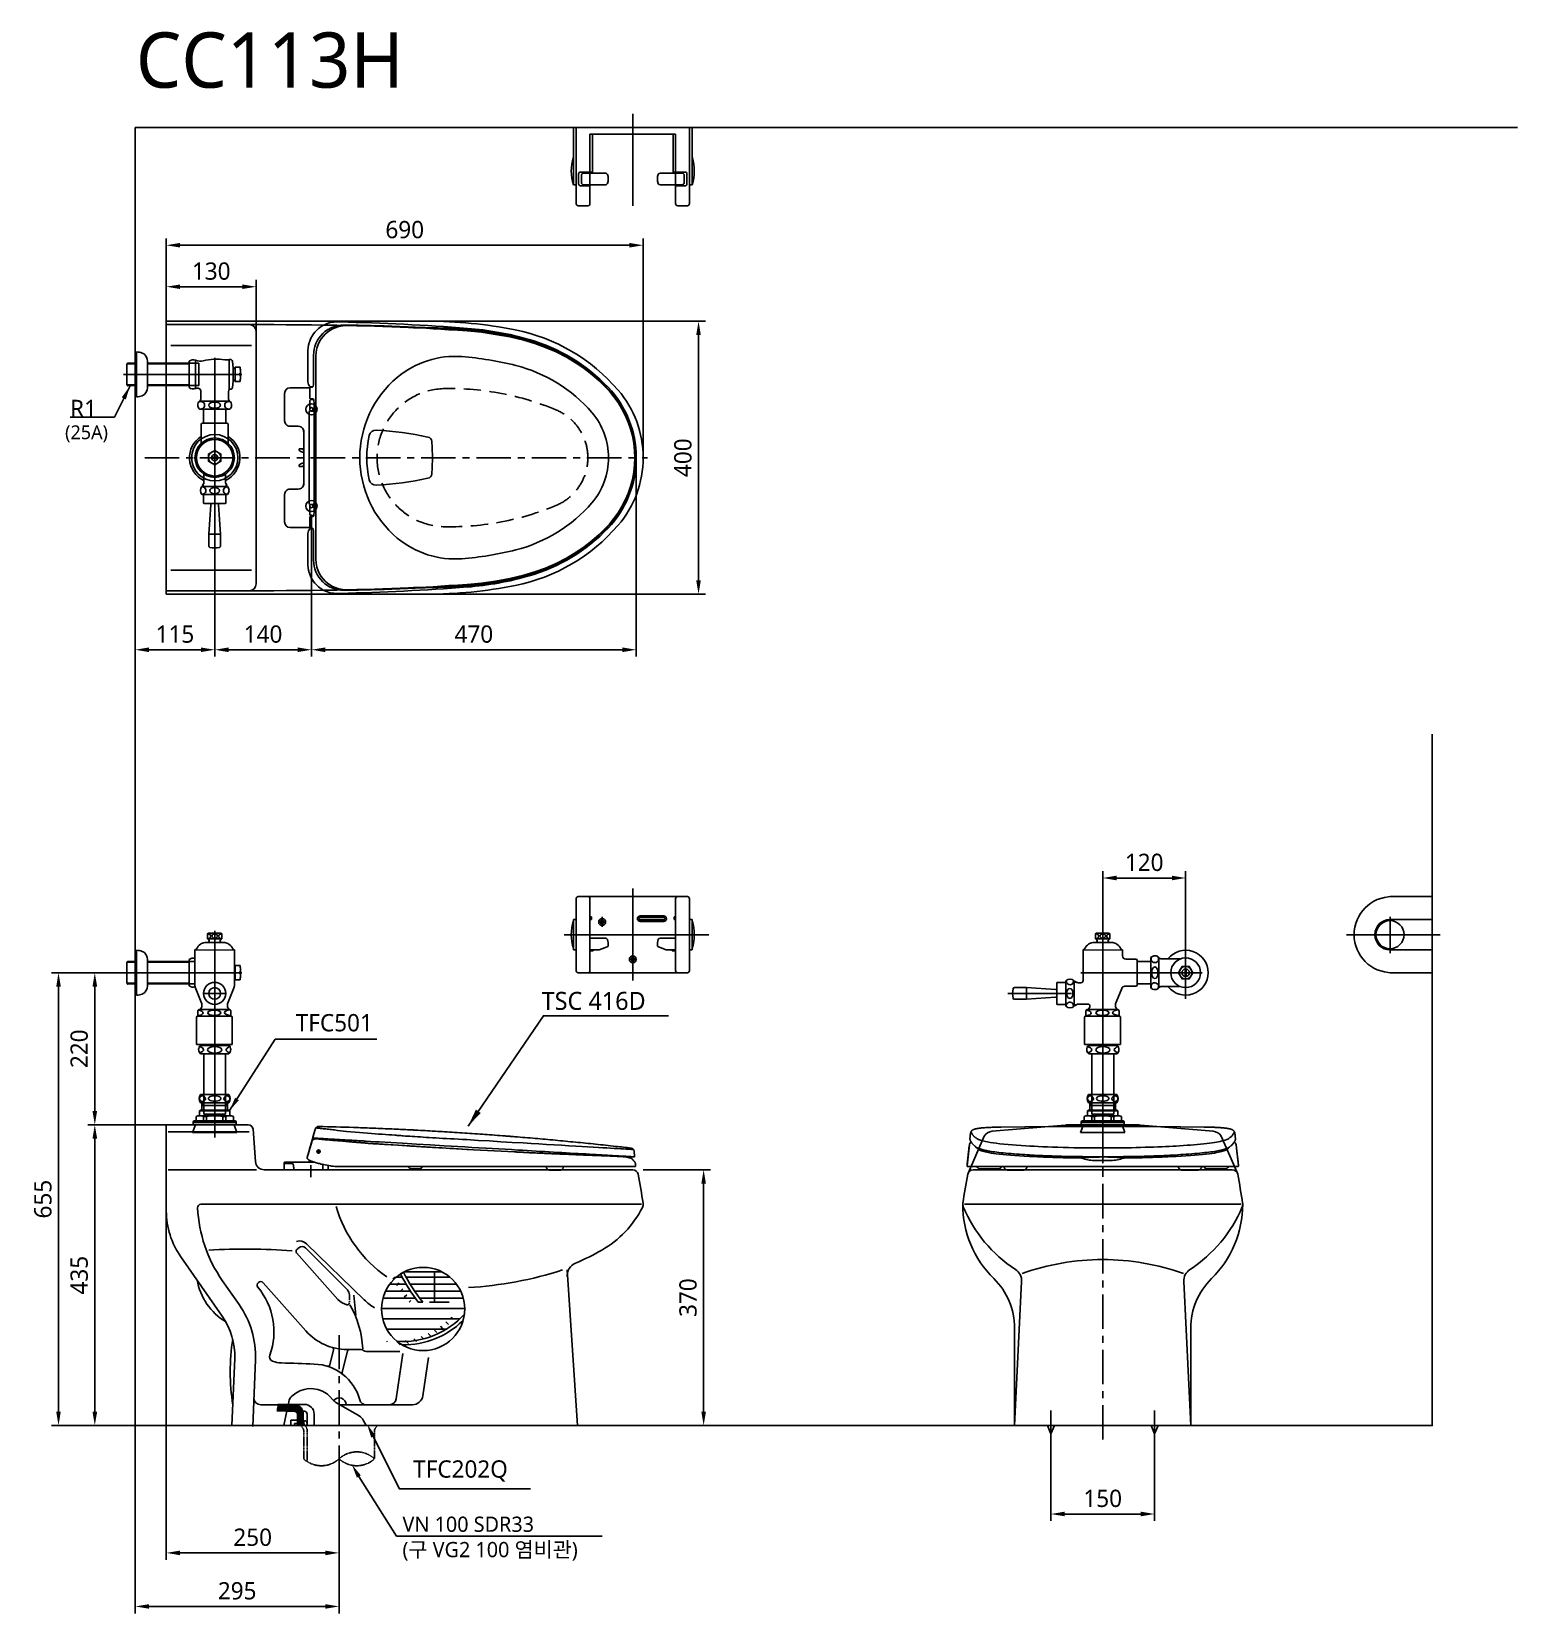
# Model space of a CAD drawing. Extents: x 40 to 2190, y -45 to 2243.
import ezdxf

# ---------------------------------------------------------------- set-up
doc = ezdxf.new("R2010")
doc.units = 0
doc.header["$LTSCALE"] = 20
doc.header["$MEASUREMENT"] = 0
for name, pattern in [('CENTER', [2, 1.25, -0.25, 0.25, -0.25]), ('HIDDEN', [0.375, 0.25, -0.125]), ('HIDDEN2', [0.1875, 0.125, -0.0625])]:
    doc.linetypes.add(name, pattern=pattern)
doc.layers.get('0').update_dxf_attribs({"linetype": 'CONTINUOUS'})
doc.layers.get('DEFPOINTS').update_dxf_attribs({"linetype": 'CONTINUOUS'})
for name, color, linetype in [('1', 1, 'CONTINUOUS'), ('2', 2, 'CONTINUOUS'), ('3', 3, 'CONTINUOUS'), ('4', 4, 'CONTINUOUS'), ('6', 6, 'CONTINUOUS'), ('CENTER', 2, 'CENTER'), ('FAUCET', 4, 'CONTINUOUS')]:
    doc.layers.add(name, color=color, linetype=linetype)
doc.styles.add('GHS', font='romans', dxfattribs={"bigfont": 'ghs'})
doc.styles.add('ROMANS', font='ROMANS')
doc.styles.get("Standard").update_dxf_attribs({"font": 'NanumGothic.ttf'})
doc.dimstyles.get("Standard").update_dxf_attribs({"dimtxt": 2.5, "dimasz": 2, "dimexe": 2, "dimexo": 1, "dimgap": 1.5, "dimtad": 1, "dimdec": 0, "dimlfac": 10, "dimrnd": 0.5, "dimzin": 0, "dimdsep": 46, "dimtxsty": 'Standard', "dimcen": 0, "dimclrt": 2, "dimadec": 0, "dimazin": 0, "dimtfac": 1, "dimtdec": 0, "dimtmove": 0, "dimatfit": 3, "dimfxl": 1, "dimtolj": 1, "dimtzin": 0, "dimarcsym": 0})

msp = doc.modelspace()

# ---------------------------------------------------------------- texts
at = {"insert": (190.85832, 2241.89171), "char_height": 80, "width": 460, "attachment_point": 1, "style": 'GHS'}
msp.add_mtext('{\\fNanumGothic|b0|i0|c0|p50;CC113H}', dxfattribs=at)
at = {"layer": '2'}
for s, height, p in [('R1', 25, (95.72879, 1685.45197)), ('(25A)', 20, (88.5, 1653.5)), ('TSC 416D', 26, (778.14189, 827.95442))]:
    msp.add_text(s, height=height, dxfattribs=at).set_placement(p)
at = {"layer": '2', "attachment_point": 4, "style": 'ROMANS'}
for s, insert, char_height in [('{\\fNanumGothic|b0|i0|c129|p50;T\\fNanumGothic|b0|i0|c0|p50;FC\\fNanumGothic|b0|i0|c129|p50;501}', (422.33782, 809.22654), 25), ('{\\fNanumGothic|b0|i0|c129|p50;T\\fNanumGothic|b0|i0|c0|p50;FC202\\fNanumGothic|b0|i0|c129|p50;Q}', (592.22287, 160.83161), 25), ('{\\fNanumGothic|b0|i0|c129|p50;VN 100 SDR33\\P(구 VG2 100 염비관)}', (576.75231, 63.17488), 22)]:
    msp.add_mtext(s, dxfattribs=dict(at, insert=insert, char_height=char_height))

# ---------------------------------------------------------------- blocks, each defined once
blk = doc.blocks.new('*D11')
at = {"layer": '3', "color": 3, "lineweight": -2, "transparency": 16777216}
for p, q in [((190, 226.7), (190, -45)), ((485, 90.2), (485, -45)), ((210, -35), (465, -35))]:
    blk.add_line(p, q, dxfattribs=at)
at = {"layer": '3', "color": 3, "transparency": 16777216}
for points in [[(210, -31.7), (210, -38.3), (190, -35)], [(465, -31.7), (465, -38.3), (485, -35)]]:
    blk.add_solid(points, dxfattribs=at)
at = {"layer": 'DEFPOINTS', "color": 0, "transparency": 16777216}
for p in [(190, 226.7), (485, 90.2), (485, -35)]:
    blk.add_point(p, dxfattribs=at)
at = {"layer": '3', "color": 2, "transparency": 16777216, "insert": (337.5, -12.5), "char_height": 25, "attachment_point": 5}
blk.add_mtext('\\A1;295', dxfattribs=at)
blk = doc.blocks.new('*D13')
at = {"layer": '3', "color": 3, "lineweight": -2, "transparency": 16777216}
for p, q in [((167.5, 881.7), (69, 881.7)), ((79, 861.7), (79, 246.7)), ((291, 226.7), (69, 226.7))]:
    blk.add_line(p, q, dxfattribs=at)
at = {"layer": '3', "color": 3, "transparency": 16777216}
for points in [[(75.7, 861.7), (82.3, 861.7), (79, 881.7)], [(75.7, 246.7), (82.3, 246.7), (79, 226.7)]]:
    blk.add_solid(points, dxfattribs=at)
at = {"layer": 'DEFPOINTS', "color": 0, "transparency": 16777216}
for p in [(167.5, 881.7), (79, 226.7), (291, 226.7)]:
    blk.add_point(p, dxfattribs=at)
at = {"layer": '3', "color": 2, "transparency": 16777216, "insert": (56.5, 554.2), "char_height": 25, "attachment_point": 5, "rotation": 90}
blk.add_mtext('\\A1;655', dxfattribs=at)
blk = doc.blocks.new('*D14')
at = {"layer": '3', "color": 3, "lineweight": -2, "transparency": 16777216}
for p, q in [((145.7, 881.7), (121.5, 881.7)), ((131.5, 861.7), (131.5, 681.7)), ((131.5, 661.7), (121.5, 661.7))]:
    blk.add_line(p, q, dxfattribs=at)
at = {"layer": '3', "color": 3, "transparency": 16777216}
for points in [[(128.2, 861.7), (134.9, 861.7), (131.5, 881.7)], [(128.2, 681.7), (134.9, 681.7), (131.5, 661.7)]]:
    blk.add_solid(points, dxfattribs=at)
at = {"layer": 'DEFPOINTS', "color": 0, "transparency": 16777216}
for p in [(145.7, 881.7), (131.5, 661.7), (131.5, 661.7)]:
    blk.add_point(p, dxfattribs=at)
at = {"layer": '3', "color": 2, "transparency": 16777216, "insert": (109, 771.7), "char_height": 25, "attachment_point": 5, "rotation": 90}
blk.add_mtext('\\A1;220', dxfattribs=at)
blk = doc.blocks.new('*D15')
at = {"layer": '3', "color": 3, "lineweight": -2, "transparency": 16777216}
for p, q in [((305, 1484.5), (305, 1338.9)), ((190, 1429.6), (190, 1338.9)), ((210, 1348.9), (285, 1348.9))]:
    blk.add_line(p, q, dxfattribs=at)
at = {"layer": '3', "color": 3, "transparency": 16777216}
for points in [[(210, 1352.2), (210, 1345.5), (190, 1348.9)], [(285, 1352.2), (285, 1345.5), (305, 1348.9)]]:
    blk.add_solid(points, dxfattribs=at)
at = {"layer": 'DEFPOINTS', "color": 0, "transparency": 16777216}
for p in [(305, 1484.5), (190, 1429.6), (305, 1348.9)]:
    blk.add_point(p, dxfattribs=at)
at = {"layer": '3', "color": 2, "transparency": 16777216, "insert": (247.5, 1371.4), "char_height": 25, "attachment_point": 5}
blk.add_mtext('\\A1;115', dxfattribs=at)
blk = doc.blocks.new('*D16')
at = {"layer": '1', "color": 3, "lineweight": -2, "transparency": 16777216}
for p, q in [((1515, 204.9), (1515, 88.7)), ((1665, 204.9), (1665, 88.7)), ((1645, 98.7), (1535, 98.7))]:
    blk.add_line(p, q, dxfattribs=at)
at = {"layer": '1', "color": 3, "transparency": 16777216}
for points in [[(1535, 102.1), (1535, 95.4), (1515, 98.7)], [(1645, 102.1), (1645, 95.4), (1665, 98.7)]]:
    blk.add_solid(points, dxfattribs=at)
at = {"layer": 'DEFPOINTS', "color": 0, "transparency": 16777216}
for p in [(1515, 204.9), (1665, 204.9), (1515, 98.7)]:
    blk.add_point(p, dxfattribs=at)
at = {"layer": '1', "color": 2, "transparency": 16777216, "insert": (1590, 121.2), "char_height": 25, "attachment_point": 5}
blk.add_mtext('\\A1;150', dxfattribs=at)
blk = doc.blocks.new('*D17')
at = {"layer": '3', "color": 3, "lineweight": -2, "transparency": 16777216}
for p, q in [((1590, 942.5), (1590, 1028.7)), ((1610, 1018.7), (1690, 1018.7)), ((1710, 918.7), (1710, 1028.7))]:
    blk.add_line(p, q, dxfattribs=at)
at = {"layer": '3', "color": 3, "transparency": 16777216}
for points in [[(1610, 1022.1), (1610, 1015.4), (1590, 1018.7)], [(1690, 1022.1), (1690, 1015.4), (1710, 1018.7)]]:
    blk.add_solid(points, dxfattribs=at)
at = {"layer": 'DEFPOINTS', "color": 0, "transparency": 16777216}
for p in [(1710, 1018.7), (1590, 942.5), (1710, 918.7)]:
    blk.add_point(p, dxfattribs=at)
at = {"layer": '3', "color": 2, "transparency": 16777216, "insert": (1650, 1041.2), "char_height": 25, "attachment_point": 5}
blk.add_mtext('\\A1;120', dxfattribs=at)
blk = doc.blocks.new('*D21')
at = {"color": 3, "lineweight": -2, "transparency": 16777216}
for p, q in [((235, 1824.2), (235, 1944)), ((255, 1934), (905, 1934)), ((925, 1626.7), (925, 1944))]:
    blk.add_line(p, q, dxfattribs=at)
at = {"color": 3, "transparency": 16777216}
for points in [[(255, 1937.4), (255, 1930.7), (235, 1934)], [(905, 1937.4), (905, 1930.7), (925, 1934)]]:
    blk.add_solid(points, dxfattribs=at)
at = {"layer": 'DEFPOINTS', "color": 0, "transparency": 16777216}
for p in [(925, 1934), (235, 1824.2), (925, 1626.7)]:
    blk.add_point(p, dxfattribs=at)
at = {"color": 2, "transparency": 16777216, "insert": (580, 1956.5), "char_height": 25, "attachment_point": 5}
blk.add_mtext('\\A1;690', dxfattribs=at)
blk = doc.blocks.new('*D22')
at = {"color": 3, "lineweight": -2, "transparency": 16777216}
for p, q in [((915, 1626.7), (915, 1338.9)), ((445, 1544.7), (445, 1338.9)), ((465, 1348.9), (895, 1348.9))]:
    blk.add_line(p, q, dxfattribs=at)
at = {"color": 3, "transparency": 16777216}
for points in [[(465, 1352.2), (465, 1345.5), (445, 1348.9)], [(895, 1352.2), (895, 1345.5), (915, 1348.9)]]:
    blk.add_solid(points, dxfattribs=at)
at = {"layer": 'DEFPOINTS', "color": 0, "transparency": 16777216}
for p in [(915, 1626.7), (445, 1544.7), (915, 1348.9)]:
    blk.add_point(p, dxfattribs=at)
at = {"color": 2, "transparency": 16777216, "insert": (680, 1371.4), "char_height": 25, "attachment_point": 5}
blk.add_mtext('\\A1;470', dxfattribs=at)
blk = doc.blocks.new('*D23')
at = {"color": 3, "lineweight": -2, "transparency": 16777216}
for p, q in [((612.2, 1824.2), (1015.1, 1824.2)), ((1005.1, 1804.2), (1005.1, 1449.2)), ((612.2, 1429.2), (1015.1, 1429.2))]:
    blk.add_line(p, q, dxfattribs=at)
at = {"color": 3, "transparency": 16777216}
for points in [[(1001.8, 1804.2), (1008.4, 1804.2), (1005.1, 1824.2)], [(1001.8, 1449.2), (1008.4, 1449.2), (1005.1, 1429.2)]]:
    blk.add_solid(points, dxfattribs=at)
at = {"layer": 'DEFPOINTS', "color": 0, "transparency": 16777216}
for p in [(612.2, 1824.2), (612.2, 1429.2), (1005.1, 1429.2)]:
    blk.add_point(p, dxfattribs=at)
at = {"color": 2, "transparency": 16777216, "insert": (982.6, 1626.7), "char_height": 25, "attachment_point": 5, "rotation": 90}
blk.add_mtext('\\A1;400', dxfattribs=at)
blk = doc.blocks.new('*D24')
at = {"color": 3, "lineweight": -2, "transparency": 16777216}
for p, q in [((235, 537.1), (235, 32.5)), ((485, 148), (485, 32.5)), ((255, 42.5), (465, 42.5))]:
    blk.add_line(p, q, dxfattribs=at)
at = {"color": 3, "transparency": 16777216}
for points in [[(255, 45.8), (255, 39.1), (235, 42.5)], [(465, 45.8), (465, 39.1), (485, 42.5)]]:
    blk.add_solid(points, dxfattribs=at)
at = {"layer": 'DEFPOINTS', "color": 0, "transparency": 16777216}
for p in [(235, 537.1), (485, 148), (485, 42.5)]:
    blk.add_point(p, dxfattribs=at)
at = {"color": 2, "transparency": 16777216, "insert": (360, 65), "char_height": 25, "attachment_point": 5}
blk.add_mtext('\\A1;250', dxfattribs=at)
blk = doc.blocks.new('*D25')
at = {"color": 3, "lineweight": -2, "transparency": 16777216}
for p, q in [((250, 661.7), (121.5, 661.7)), ((131.5, 246.7), (131.5, 641.7)), ((345, 226.7), (121.5, 226.7))]:
    blk.add_line(p, q, dxfattribs=at)
at = {"color": 3, "transparency": 16777216}
for points in [[(128.2, 641.7), (134.9, 641.7), (131.5, 661.7)], [(128.2, 246.7), (134.9, 246.7), (131.5, 226.7)]]:
    blk.add_solid(points, dxfattribs=at)
at = {"layer": 'DEFPOINTS', "color": 0, "transparency": 16777216}
for p in [(131.5, 661.7), (250, 661.7), (345, 226.7)]:
    blk.add_point(p, dxfattribs=at)
at = {"color": 2, "transparency": 16777216, "insert": (109, 444.2), "char_height": 25, "attachment_point": 5, "rotation": 90}
blk.add_mtext('\\A1;435', dxfattribs=at)
blk = doc.blocks.new('*X20')
at = {"color": 0}
for p, q in [((1040, 968), (1078.1, 968)), ((1040.2, 969), (1077.7, 969)), ((1040.4, 970), (1077.2, 970)), ((1040.6, 971), (1076.6, 971)), ((1040.8, 972), (1075.8, 972)), ((1041, 973), (1074.9, 973)), ((1041.2, 974), (1073.8, 974)), ((1041.4, 975), (1072.4, 975)), ((1041.6, 976), (1070.5, 976)), ((1041.8, 977), (1066.9, 977)), ((1066, 967), (1078.4, 967)), ((1067.8, 966), (1078.7, 966)), ((1068.5, 965), (1078.9, 965)), ((1068.9, 964), (1079, 964)), ((1069, 963), (1079, 963)), ((1069, 962), (1079, 962)), ((1069, 961), (1079, 961)), ((1069, 960), (1079, 960)), ((1069, 959), (1079, 959)), ((1069, 958), (1079, 958)), ((1069, 957), (1079, 957)), ((1069, 956), (1079, 956)), ((1069, 955), (1079, 955)), ((1069, 954), (1079, 954)), ((1069, 953), (1079, 953)), ((1069, 952), (1079, 952)), ((1069, 951), (1079, 951)), ((1069, 950), (1079, 950)), ((1069, 949), (1079, 949)), ((1069, 948), (1079, 948)), ((1069, 947), (1079, 947))]:
    blk.add_line(p, q, dxfattribs=at)
blk = doc.blocks.new('*X18')
at = {"color": 0}
for p, q in [((1253.5, 1094.1), (1249.9, 1097.7)), ((1259.9, 1101.9), (1257.3, 1104.5)), ((1207.5, 1069.4), (1203.4, 1073.4)), ((1218.1, 1073), (1214.2, 1076.8)), ((1227.9, 1077.3), (1224.1, 1081)), ((1237, 1082.3), (1233.4, 1085.9)), ((1245.5, 1087.9), (1242, 1091.5)), ((1165.4, 1069.1), (1164.7, 1069.8)), ((1183.7, 1064.9), (1179, 1069.6)), ((1196.1, 1066.6), (1191.8, 1071))]:
    blk.add_line(p, q, dxfattribs=at)
blk = doc.blocks.new('*X19')
at = {"color": 0}
for p, q in [((1173.4, 1159.2), (1177.1, 1162.9)), ((1178.6, 1150.3), (1182.2, 1153.9)), ((1184.1, 1141.7), (1187.7, 1145.3)), ((1189.9, 1133.3), (1193.5, 1136.9)), ((1197, 1126.3), (1199.5, 1128.8))]:
    blk.add_line(p, q, dxfattribs=at)
blk = doc.blocks.new('*D26')
at = {"color": 3, "lineweight": -2, "transparency": 16777216}
for p, q in [((305, 1626.7), (305, 1338.9)), ((445, 1544.7), (445, 1338.9)), ((325, 1348.9), (425, 1348.9))]:
    blk.add_line(p, q, dxfattribs=at)
at = {"color": 3, "transparency": 16777216}
for points in [[(325, 1352.2), (325, 1345.5), (305, 1348.9)], [(425, 1352.2), (425, 1345.5), (445, 1348.9)]]:
    blk.add_solid(points, dxfattribs=at)
at = {"layer": 'DEFPOINTS', "color": 0, "transparency": 16777216}
for p in [(305, 1626.7), (445, 1544.7), (445, 1348.9)]:
    blk.add_point(p, dxfattribs=at)
at = {"color": 2, "transparency": 16777216, "insert": (375, 1371.4), "char_height": 25, "attachment_point": 5}
blk.add_mtext('\\A1;140', dxfattribs=at)
blk = doc.blocks.new('*D27')
at = {"color": 3, "lineweight": -2, "transparency": 16777216}
for p, q in [((925, 596.7), (1022.5, 596.7)), ((1012.5, 246.7), (1012.5, 576.7)), ((845, 226.7), (1022.5, 226.7))]:
    blk.add_line(p, q, dxfattribs=at)
at = {"color": 3, "transparency": 16777216}
for points in [[(1009.2, 576.7), (1015.8, 576.7), (1012.5, 596.7)], [(1009.2, 246.7), (1015.8, 246.7), (1012.5, 226.7)]]:
    blk.add_solid(points, dxfattribs=at)
at = {"layer": 'DEFPOINTS', "color": 0, "transparency": 16777216}
for p in [(925, 596.7), (1012.5, 596.7), (845, 226.7)]:
    blk.add_point(p, dxfattribs=at)
at = {"color": 2, "transparency": 16777216, "insert": (990, 411.7), "char_height": 25, "attachment_point": 5, "rotation": 90}
blk.add_mtext('\\A1;370', dxfattribs=at)
blk = doc.blocks.new('*D28')
at = {"layer": '3', "color": 3, "lineweight": -2, "transparency": 16777216}
for p, q in [((235, 1869), (235, 1884)), ((365, 1809.2), (365, 1884)), ((345, 1874), (255, 1874))]:
    blk.add_line(p, q, dxfattribs=at)
at = {"layer": '3', "color": 3, "transparency": 16777216}
for points in [[(255, 1877.3), (255, 1870.7), (235, 1874)], [(345, 1877.3), (345, 1870.7), (365, 1874)]]:
    blk.add_solid(points, dxfattribs=at)
at = {"layer": 'DEFPOINTS', "color": 0, "transparency": 16777216}
for p in [(235, 1874), (235, 1869), (365, 1809.2)]:
    blk.add_point(p, dxfattribs=at)
at = {"layer": '3', "color": 2, "transparency": 16777216, "insert": (300, 1896.5), "char_height": 25, "attachment_point": 5}
blk.add_mtext('\\A1;130', dxfattribs=at)
blk = doc.blocks.new('A$C18963F04')
at = {"color": 2, "ltscale": 50}
for p, q in [((80.2, 392.7), (80.2, 392.7)), ((33.5, 308.9), (33.5, 341)), ((36.9, 298.2), (40.1, 298.4)), ((38.5, 299), (38.1, 299)), ((38.6, 299), (38.2, 299)), ((0, 289.2), (0, 249.9)), ((0, 289.2), (0, 289.2)), ((13.6, 297.4), (8, 297.4)), ((14.4, 297.4), (13.8, 297.3)), ((36.5, 297.4), (14.4, 297.4)), ((36.4, 282.8), (36.4, 296.9)), ((36.5, 265.4), (36.5, 278.6)), ((36.9, 281.5), (41.2, 281.3)), ((42.6, 276.3), (42.6, 196.4)), ((35.3, 262.1), (35.3, 196.4)), ((41.4, 263.7), (38.4, 263.9)), ((0, 249.9), (0, 249.9)), ((0, 249.9), (0, 249.9)), ((19.7, 241.9), (8, 241.9)), ((19.7, 241.9), (19.7, 241.9)), ((27.7, 234.1), (27.7, 234.1)), ((27.7, 234.1), (27.7, 215)), ((27.7, 212.5), (27.7, 233.9)), ((21, 208.8), (21, 208.7)), ((21, 207.7), (21, 208.7)), ((21.5, 209.3), (25.7, 209.3)), ((27, 207.7), (27, 208.8)), ((27.7, 207.4), (27.7, 212.5)), ((27.7, 207.4), (27.7, 212.5)), ((27.7, 212), (27.7, 211.9)), ((27.7, 211.9), (27.7, 203.6)), ((27.7, 207.1), (27.7, 211.9)), ((27.7, 206.7), (27.7, 206.4)), ((27.7, 206.4), (27.7, 206.7)), ((27.7, 201.4), (27.7, 206.2)), ((21, 185), (21, 184.1)), ((21, 184), (21, 184.1)), ((21.5, 183.5), (25.7, 183.5)), ((27, 185.1), (27, 184)), ((27.2, 204.3), (27.2, 204.3)), ((27.2, 188.5), (27.2, 188.5)), ((27.7, 203.6), (27.7, 204.3)), ((27.7, 203.4), (27.7, 203.6)), ((27.7, 203.6), (27.7, 203.4)), ((27.7, 202.9), (27.7, 196.4)), ((27.7, 189.9), (27.7, 196.4)), ((27.7, 191.4), (27.7, 186.6)), ((27.7, 189.4), (27.7, 189.2)), ((27.7, 189.2), (27.7, 189.4)), ((27.7, 180.9), (27.7, 189.2)), ((27.7, 189.2), (27.7, 188.5)), ((27.7, 186.1), (27.7, 186.4)), ((27.7, 186.4), (27.7, 186.1)), ((27.7, 185.7), (27.7, 180.9)), ((27.7, 185.4), (27.7, 180.3)), ((27.7, 185.4), (27.7, 180.3)), ((35.3, 130.6), (35.3, 196.4)), ((42.6, 116.5), (42.6, 196.4)), ((507.3, 196.4), (506.6, 196.4)), ((27.7, 180.8), (27.7, 180.9)), ((27.7, 180.3), (27.7, 158.9)), ((27.7, 158.7), (27.7, 177.8)), ((0, 103.6), (0, 142.9)), ((0, 142.9), (0, 142.9)), ((0, 142.9), (0, 142.9)), ((19.7, 150.9), (8, 150.9)), ((19.7, 150.9), (19.7, 150.9)), ((27.7, 158.7), (27.7, 158.7)), ((36.5, 127.4), (36.5, 114.2)), ((41.4, 129.1), (38.4, 128.9)), ((0, 103.6), (0, 103.6)), ((13.6, 95.4), (8, 95.4)), ((14.4, 95.4), (13.8, 95.5)), ((36.5, 95.4), (14.4, 95.4)), ((36.4, 110), (36.4, 95.9)), ((36.9, 111.3), (41.2, 111.5)), ((36.9, 94.6), (40.1, 94.4)), ((38.5, 93.8), (38.1, 93.8)), ((38.6, 93.8), (38.2, 93.8)), ((33.5, 83.8), (33.5, 51.8)), ((80.2, 0.1), (80.2, 0.1))]:
    blk.add_line(p, q, dxfattribs=at)
for points in [[(76.5, 392.8), (71.4, 392.6), (66.1, 391.7), (60.8, 390.1), (56.8, 388.3), (54.4, 387)], [(80.2, 392.7), (76.5, 392.8)], [(76.5, 392.8), (76.5, 392.8), (76.5, 392.8)], [(54.4, 387), (52.9, 386), (49.1, 383.3), (45.6, 380), (43.7, 377.9), (42, 375.6), (40.3, 373.2), (38.1, 369.3), (36.3, 364.9), (36, 364.3), (35.8, 363.5), (35.5, 362.6), (35.2, 361.6), (34.9, 360.4), (34.6, 359), (34, 355.8), (33.6, 352), (33.5, 347.6)], [(41.8, 344.3), (42.1, 348.8), (42.7, 353.2), (43.8, 357.4), (45.3, 361.5), (47.2, 365.4), (49.5, 369.1), (52.2, 372.6), (55.2, 375.8), (58.4, 378.7), (61.9, 381.2), (65, 383)], [(90.3, 387.5), (84.4, 387.2), (78.7, 386.1), (73.2, 384.4), (69.3, 382.6), (65.5, 380.5), (62.1, 378), (58.9, 375.2), (55.7, 371.8), (52.9, 368.2), (50.5, 364.3), (48.6, 360.2), (46.7, 354.6), (45.5, 348.9), (45.2, 343.1)], [(53.1, 386.2), (53.9, 386.7), (54.3, 386.9)], [(62.5, 381.6), (64.9, 383), (65, 383.1)], [(65, 383), (65.8, 383.5), (70, 385.3), (75.4, 387.1), (81.4, 388.2), (87.6, 388.5)], [(507.4, 196.4), (507, 207.1), (505.8, 217.8), (503.8, 228.3), (501.1, 238.6), (497.6, 248.8), (493.4, 258.6), (487.4, 270), (480.4, 280.8), (472.5, 290.9), (463.7, 300.3), (454.4, 309.1), (442.2, 319.5), (429.4, 329.1), (416, 337.9), (402, 345.7), (387.6, 352.7), (372.7, 358.7), (357.5, 363.8), (342.1, 368), (322.1, 372.5), (302, 376.2), (281.7, 378.9), (261.3, 380.7), (240.9, 382.1), (220.5, 383.4), (200.1, 384.5), (143.9, 387), (87.6, 388.5)], [(90.3, 387.5), (104.5, 387.2), (117.9, 386.9), (130.3, 386.6), (141.9, 386.2), (148.8, 386), (155.2, 385.8), (161.4, 385.5), (167.2, 385.3), (172.6, 385.1), (179.2, 384.8), (186.7, 384.4), (195.2, 384), (204.6, 383.5), (214.9, 382.9), (225.9, 382.3), (237.8, 381.5), (250.6, 380.7), (264.3, 379.7)], [(506.6, 196.4), (506.2, 206.9), (505.1, 217.4), (503.2, 227.8), (500.5, 238), (497.1, 248), (493, 257.7), (488.2, 267.1), (482.7, 276.1), (476.6, 284.6), (469.9, 292.7), (462.6, 300.3), (455.1, 307.6), (444.6, 316.7), (433.6, 325.2), (422.1, 333.1), (407.8, 341.7), (393, 349.4), (377.7, 356), (362, 361.6), (346, 366.2), (325.8, 371), (305.4, 374.8), (284.9, 377.8), (264.3, 379.7)], [(33.5, 347.6), (33.6, 341)], [(41.8, 303.3), (41.8, 307.9), (41.8, 313.5), (41.8, 320), (41.8, 327.3), (41.8, 335.5), (41.8, 344.3)], [(41.8, 344.3), (41.8, 344.3), (41.8, 344.3)], [(33.5, 341), (33.5, 341), (33.6, 341)], [(45.3, 274.7), (45.3, 308.9), (45.2, 343.1)], [(38.1, 299), (37.4, 299.1), (36.7, 299.4), (36, 300), (35.3, 301), (34.7, 302.3), (34.1, 304.1), (33.7, 306.3), (33.6, 307.6), (33.5, 309.1)], [(33.5, 309), (33.5, 309), (33.5, 309)], [(33.5, 309), (33.6, 309)], [(38.6, 299), (38.5, 299)], [(40.1, 298.4), (40.5, 298.4), (40.9, 298.8), (41.2, 299.3), (41.5, 300), (41.7, 301.7), (41.8, 303.4)], [(36.5, 278.5), (36.5, 278.5), (36.7, 279.2), (37, 279.7), (37.4, 280.1), (37.7, 280.3), (37.9, 280.4), (38.1, 280.4), (38.3, 280.5), (38.5, 280.5), (38.9, 280.5), (39.5, 280.5), (39.9, 280.6)], [(37.3, 264.1), (36.5, 264), (35.9, 263.6), (35.4, 262.9), (35.3, 262.1)], [(38.4, 263.9), (38.1, 263.9), (37.9, 264), (37.7, 264), (37.5, 264.1), (37.2, 264.2), (36.9, 264.5), (36.6, 264.9), (36.5, 265.4), (36.5, 265.5)], [(42.6, 263.7), (42.5, 263.7), (41.9, 263.7), (41.5, 263.7)], [(21, 207.7), (21, 207.4)], [(26.5, 209.3), (26.7, 209.3), (26.9, 209.2), (27, 209), (27, 208.9), (27, 208.8), (27, 208.8)], [(27, 207.7), (27, 207.6), (27.1, 207.5), (27.1, 207.4), (27.2, 207.3), (27.2, 207.3)], [(27.2, 207.2), (27.3, 207.2), (27.3, 207.2), (27.4, 207.2)], [(27.7, 207.1), (27.6, 207.1), (27.4, 207.1), (27.4, 207.2)], [(21, 185), (21, 185.4)], [(25.7, 204.5), (25.8, 204.5), (26.3, 204.4), (26.7, 204.3), (27, 204.3), (27.2, 204.2), (27.2, 204.3)], [(25.7, 188.3), (25.8, 188.3), (26.3, 188.4), (26.7, 188.5), (27, 188.5), (27.2, 188.5), (27.2, 188.5)], [(26.5, 183.5), (26.7, 183.5), (26.9, 183.6), (27, 183.8), (27, 183.9), (27, 183.9), (27, 184)], [(27, 185.1), (27, 185.2), (27.1, 185.3), (27.1, 185.4), (27.2, 185.5), (27.2, 185.5)], [(27.2, 204.3), (27.3, 204.3), (27.3, 204.3), (27.4, 204.3), (27.6, 204.3), (27.7, 204.3)], [(27.2, 188.5), (27.3, 188.5), (27.3, 188.5), (27.4, 188.5), (27.6, 188.5), (27.7, 188.5)], [(27.2, 185.6), (27.3, 185.6), (27.3, 185.6), (27.4, 185.6)], [(27.7, 185.7), (27.6, 185.7), (27.4, 185.7), (27.4, 185.6)], [(27.7, 203.7), (27.7, 203.7), (27.7, 203.6), (27.7, 203.6)], [(27.7, 196.4), (27.7, 198.4), (27.7, 201.4)], [(27.7, 196.4), (27.7, 194.4), (27.7, 191.4)], [(27.7, 189.1), (27.7, 189.1), (27.7, 189.2), (27.7, 189.2)], [(507.4, 196.4), (507, 185.7), (505.8, 175), (503.8, 164.5), (501.1, 154.1), (497.6, 144), (493.4, 134.2), (487.4, 122.8), (480.4, 112), (472.5, 101.9), (463.7, 92.5), (454.4, 83.6), (442.2, 73.3), (429.4, 63.7), (416, 54.9), (402, 47.1), (387.6, 40.1), (372.7, 34.1), (357.5, 29), (342.1, 24.8), (322.1, 20.3), (302, 16.6), (281.7, 13.9), (261.3, 12.1), (240.9, 10.7), (220.5, 9.4), (200.1, 8.3), (143.9, 5.8), (87.6, 4.3)], [(506.6, 196.4), (506.2, 185.9), (505.1, 175.4), (503.2, 165), (500.5, 154.8), (497.1, 144.8), (493, 135.1), (488.2, 125.7), (482.7, 116.7), (476.6, 108.2), (469.9, 100), (462.6, 92.4), (455.1, 85.2), (444.6, 76.1), (433.6, 67.6), (422.1, 59.7), (407.8, 51.1), (393, 43.4), (377.7, 36.8), (362, 31.2), (346, 26.6), (325.8, 21.8), (305.4, 17.9), (284.9, 15), (264.3, 13.1)], [(508.8, 196.4), (508.2, 196.4), (507.5, 196.4), (507.4, 196.4)], [(37.3, 128.6), (36.5, 128.8), (35.9, 129.2), (35.4, 129.9), (35.3, 130.6)], [(38.4, 128.9), (38.1, 128.9), (37.9, 128.8), (37.7, 128.8), (37.5, 128.7), (37.2, 128.6), (36.9, 128.3), (36.6, 127.9), (36.5, 127.3), (36.5, 127.3)], [(42.6, 129.1), (42.5, 129.1), (41.9, 129.1), (41.5, 129.1)], [(45.3, 118.1), (45.3, 83.9), (45.2, 49.7)], [(38.1, 93.8), (37.4, 93.7), (36.7, 93.4), (36, 92.8), (35.3, 91.8), (34.7, 90.5), (34.1, 88.7), (33.7, 86.5), (33.6, 85.2), (33.5, 83.7)], [(36.5, 114.3), (36.5, 114.3), (36.7, 113.5), (37, 113.1), (37.4, 112.7), (37.7, 112.5), (37.9, 112.4), (38.1, 112.4), (38.3, 112.3), (38.5, 112.3), (38.9, 112.3), (39.5, 112.3), (39.9, 112.2)], [(38.6, 93.8), (38.5, 93.8)], [(40.1, 94.4), (40.5, 94.4), (40.9, 94), (41.2, 93.5), (41.5, 92.8), (41.7, 91.1), (41.8, 89.4)], [(33.5, 83.8), (33.5, 83.8), (33.5, 83.8)], [(33.5, 83.8), (33.6, 83.8)], [(41.8, 89.5), (41.8, 84.9), (41.8, 79.3), (41.8, 72.8), (41.8, 65.5), (41.8, 57.3), (41.8, 48.5)], [(33.5, 45.2), (33.6, 51.8)], [(33.5, 51.8), (33.5, 51.8), (33.6, 51.8)], [(41.8, 48.4), (42.1, 44), (42.7, 39.6), (43.8, 35.4), (45.3, 31.3), (47.2, 27.4), (49.5, 23.7), (52.2, 20.2), (55.2, 17), (58.4, 14.1), (61.9, 11.6), (65, 9.8)], [(41.8, 48.4), (41.8, 48.4), (41.8, 48.4)], [(90.3, 5.3), (84.4, 5.6), (78.7, 6.7), (73.2, 8.4), (69.3, 10.2), (65.5, 12.3), (62.1, 14.8), (58.9, 17.6), (55.7, 21), (52.9, 24.6), (50.5, 28.5), (48.6, 32.5), (46.7, 38.2), (45.5, 43.9), (45.2, 49.7)], [(54.4, 5.8), (52.9, 6.8), (49.1, 9.5), (45.6, 12.8), (43.7, 14.9), (42, 17.2), (40.3, 19.6), (38.1, 23.5), (36.3, 27.8), (36, 28.5), (35.8, 29.2), (35.5, 30.2), (35.2, 31.2), (34.9, 32.4), (34.6, 33.8), (34, 37), (33.6, 40.8), (33.5, 45.2)], [(53.1, 6.6), (53.9, 6.1), (54.3, 5.8)], [(76.5, 0), (71.4, 0.2), (66.1, 1.1), (60.8, 2.7), (56.8, 4.5), (54.4, 5.8)], [(62.5, 11.2), (64.9, 9.8), (65, 9.7)], [(65, 9.8), (65.8, 9.3), (70, 7.5), (75.4, 5.7), (81.4, 4.6), (87.6, 4.3)], [(80.2, 0.1), (76.5, 0)], [(76.5, 0), (76.5, 0), (76.5, 0)], [(90.3, 5.3), (104.5, 5.6), (117.9, 5.9), (130.3, 6.2), (141.9, 6.6), (148.8, 6.8), (155.2, 7), (161.4, 7.3), (167.2, 7.5), (172.6, 7.7), (179.2, 8), (186.7, 8.4), (195.2, 8.8), (204.6, 9.3), (214.9, 9.8), (225.9, 10.5), (237.8, 11.3), (250.6, 12.1), (264.3, 13.1)]]:
    blk.add_lwpolyline(points, dxfattribs=at)
for centre in [(38.8, 266.4), (38.8, 126.4)]:
    blk.add_circle(centre, 2.37, dxfattribs=at)
for centre, radius, start, end in [((8.2, -2874.1), 3267.6, 85.4987, 88.7365), ((8.2, -2874.1), 3267.6, 85.4987, 88.7365), ((228.8, -71), 455.9, 74.0873, 85.4987), ((228.8, -71), 455.9, 74.0873, 85.4987), ((284.2, 123.2), 253.9, 43.6123, 74.0873), ((284.2, 123.2), 253.9, 43.6123, 74.0873), ((361, 196.4), 147.8, 0, 43.6123), ((28.5, 214.9), 10.8, 227.0817, 254.799), ((28.5, 177.9), 10.8, 105.201, 132.9183), ((361, 196.4), 147.8, 316.3877, 0), ((284.2, 269.6), 253.9, 285.9127, 316.3877), ((284.2, 269.6), 253.9, 285.9127, 316.3877), ((228.8, 463.8), 455.9, 274.5013, 285.9127), ((228.8, 463.8), 455.9, 274.5013, 285.9127), ((8.2, 3266.9), 3267.6, 271.2635, 274.5013), ((8.2, 3266.9), 3267.6, 271.2635, 274.5013)]:
    blk.add_arc(centre, radius, start, end, dxfattribs=at)
at = {"color": 2, "linetype": 'HIDDEN', "ltscale": 5}
for centre, radius, start, end in [((233.8, 196.4), 100, 90.9366, 180), ((238.7, -103.6), 400, 67.3618, 90.9366), ((363.8, 196.4), 75, 0, 67.3618), ((233.8, 196.4), 100, 180, 269.0634), ((363.8, 196.4), 75, 292.6382, 0), ((238.7, 496.4), 400, 269.0634, 292.6382)]:
    blk.add_arc(centre, radius, start, end, dxfattribs=at)
at = {"color": 2, "ltscale": 50, "extrusion": (0, 0, -1)}
for centre, major_axis, ratio, start_param, end_param in [((8, 289.4), (4.21, -6.81), 0.99966, 2.124488, 3.694989), ((13.6, 296.9), (0, -0.5), 0.999695, 3.141593, 3.704966), ((47.9, 280.5), (-9, 0), 0.017453, 0.50647, 0.824227), ((41.2, 276.3), (0, -5), 0.284012, 3.158327, 4.711911), ((50.4, 280.4), (-12.7, 0), 0.017453, 0.824211, 0.844948), ((8, 249.9), (0, -8), 0.999848, 1.537628, 1.570811), ((8, 249.9), (0, -8), 0.999848, 0.877805, 1.537628), ((8, 249.9), (0, -8), 0.999848, 0.000015, 0.877805), ((19.7, 233.9), (5.66, 5.66), 0.999695, 5.497925, 6.697438), ((19.7, 233.9), (-7.66, -2.32), 0.999451, 2.752531, 3.435587), ((19.7, 233.9), (5.66, 5.66), 0.999695, 0.414252, 0.785253), ((27.7, 207.4), (0, -0.8), 0.017455, 0.523599, 1.570796), ((21.5, 185.4), (0, -0.5), 0.998838, 1.569846, 2.39245), ((21.5, 184), (0, -0.5), 0.999848, 0, 1.570796), ((25.7, 183.5), (-1.5, 0), 0.017455, 4.13565, 4.712389), ((27.3, 185.2), (0.088, 0.575), 0.246445, 5.145086, 5.272141), ((27.7, 185.4), (0, -0.8), 0.017455, 1.570796, 2.617994)]:
    blk.add_ellipse(centre, major_axis=major_axis, ratio=ratio, start_param=start_param, end_param=end_param, dxfattribs=at)
at = {"color": 2, "ltscale": 50}
for centre, major_axis, ratio, start_param, end_param in [((21.5, 208.8), (0, 0.5), 0.999848, 0, 1.570796), ((21.5, 207.4), (0, 0.5), 0.998838, 1.569846, 2.39245), ((25.7, 209.3), (-1.5, 0), 0.017455, 4.13565, 4.712389), ((27.3, 207.5), (0.088, -0.575), 0.246445, 5.145086, 5.272141), ((27.7, 207.4), (0, 0.8), 0.017455, 1.570796, 2.617994), ((27.7, 185.4), (0, 0.8), 0.017455, 0.523599, 1.570796), ((8, 142.9), (0, 8), 0.999848, 0.877805, 1.537628), ((8, 142.9), (0, 8), 0.999848, 1.537628, 1.570811), ((8, 142.9), (0, 8), 0.999848, 0.000015, 0.877805), ((19.7, 158.9), (5.66, -5.66), 0.999695, 5.497925, 6.697438), ((19.7, 158.9), (-7.66, 2.32), 0.999451, 2.752531, 3.435587), ((19.7, 158.9), (5.66, -5.66), 0.999695, 0.414252, 0.785253), ((41.2, 116.5), (0, 5), 0.284012, 3.158327, 4.711911), ((8, 103.4), (4.21, 6.81), 0.99966, 2.124488, 3.694989), ((13.6, 95.9), (0, 0.5), 0.999695, 3.141593, 3.704966), ((47.9, 112.3), (-9, 0), 0.017453, 0.50647, 0.824227), ((50.4, 112.4), (-12.7, 0), 0.017453, 0.824211, 0.844948)]:
    blk.add_ellipse(centre, major_axis=major_axis, ratio=ratio, start_param=start_param, end_param=end_param, dxfattribs=at)
for points in [[(36.4, 296.9), (36.4, 297), (36.4, 297.3), (36.6, 297.7), (36.8, 298), (36.9, 298.2)], [(36.9, 281.5), (36.8, 281.7), (36.6, 282), (36.4, 282.4), (36.4, 282.7), (36.4, 282.8)], [(36.9, 111.3), (36.8, 111.1), (36.6, 110.8), (36.4, 110.4), (36.4, 110.1), (36.4, 110)], [(36.4, 95.9), (36.4, 95.8), (36.4, 95.5), (36.6, 95.1), (36.8, 94.8), (36.9, 94.6)]]:
    blk.add_open_spline(points, degree=3, dxfattribs=at)
for points, knots in [([(41, 299), (40.8, 299), (39.9, 299), (39.1, 299), (38.6, 299)], [0.742861, 0.742861, 0.742861, 0.742861, 0.8, 1, 1, 1, 1]), ([(45.4, 196.4), (45.4, 205.1), (45.4, 222.5), (45.4, 248.6), (45.4, 266), (45.3, 274.7)], [0.0000005, 0.0000005, 0.0000005, 0.0000005, 0.3333333, 0.6666667, 0.9999995, 0.9999995, 0.9999995, 0.9999995]), ([(45.4, 196.4), (45.4, 187.7), (45.4, 170.3), (45.4, 144.2), (45.4, 126.8), (45.3, 118.1)], [0.0000005, 0.0000005, 0.0000005, 0.0000005, 0.3333333, 0.6666667, 0.9999995, 0.9999995, 0.9999995, 0.9999995]), ([(41, 93.8), (40.8, 93.8), (39.9, 93.8), (39.1, 93.8), (38.6, 93.8)], [0.742861, 0.742861, 0.742861, 0.742861, 0.8, 1, 1, 1, 1])]:
    blk.add_open_spline(points, degree=3, knots=knots, dxfattribs=at)
blk = doc.blocks.new('A$C0A0E4DA4')
at = {"color": 2, "ltscale": 50}
for p, q in [((36.9, 41.2), (40.1, 51.8)), ((40.1, 51.8), (40.2, 51.8)), ((40.2, 51.8), (40.3, 51.8)), ((40.3, 51.8), (40.3, 51.8)), ((41.9, 58), (42.5, 60.1)), ((42.5, 60.1), (42.6, 60.5)), ((52.4, 37.1), (47.7, 37.1)), ((50, 39.5), (50, 34.7)), ((507.3, 30.6), (506.6, 37.7)), ((0, 20.8), (0, 19.8)), ((0, 20.8), (0, 19.8)), ((8, 19.8), (0, 19.8)), ((0, 19.3), (0, 19.1)), ((0, 19.1), (0, 10.8)), ((64, 10.8), (0, 10.8)), ((8, 19.8), (0.5, 19.8)), ((1.5, 19.8), (0.5, 19.8)), ((8, 21.8), (1, 21.8)), ((4.4, 19.8), (1.5, 19.8)), ((7.8, 19.8), (8.9, 19.8)), ((8, 21.8), (43.7, 21.8)), ((8, 19.8), (11.1, 19.8)), ((8, 19.8), (9.8, 19.8)), ((11, 19.8), (9.8, 19.8)), ((14, 12.5), (13.5, 17.5)), ((14.3, 10.8), (13.6, 17.6)), ((14.1, 10.8), (14, 12.5)), ((38.8, 17.6), (38.8, 0)), ((64, 10.8), (63.9, 16.9)), ((80.2, 15.3), (264.5, 15.3)), ((264.5, 15.3), (353.6, 15.3)), ((353.6, 15.3), (467.3, 15.3)), ((467.3, 15.3), (507.8, 15.3)), ((508.8, 16.4), (508.5, 19.9))]:
    blk.add_line(p, q, dxfattribs=at)
for points in [[(45.2, 69), (41.8, 57.8)], [(45.3, 69.7), (45.3, 69.4), (45.2, 69)], [(45.2, 69), (45.2, 69.1)], [(45.2, 69), (45.2, 69)], [(90.3, 66.3), (85.9, 66.8), (81.5, 67.3), (77.3, 67.8), (73.2, 68.3), (70.9, 68.5), (68.7, 68.8), (66.6, 69.1), (64.5, 69.3), (62.6, 69.5), (60.7, 69.8), (58.9, 70), (56.7, 70.2), (54.7, 70.4), (52.9, 70.6), (51.3, 70.8), (49.8, 71), (48.6, 71.1), (47.4, 71.2), (46.4, 71.3), (46.1, 71.3)], [(186.8, 68.3), (185.5, 68.4), (184.1, 68.4), (182.4, 68.5), (180.6, 68.6), (178.6, 68.7), (176.4, 68.8), (174, 68.9), (171.4, 69.1), (168.6, 69.2), (165.7, 69.3), (162.5, 69.5), (159.2, 69.6)], [(161, 69.5), (159.2, 69.6)], [(40, 51.1), (33.5, 28.3)], [(40.6, 52.5), (40.4, 52.1), (40.1, 51.4), (40, 51.1)], [(40.1, 51.8), (40.2, 52.3), (40.4, 52.9), (40.5, 53.4), (40.7, 54), (40.9, 54.5), (41, 55), (41.2, 55.5), (41.3, 56), (41.3, 56)], [(40.1, 51.8), (40.5, 52.6)], [(40.1, 51.3), (40.3, 51.9), (40.4, 52)], [(40.2, 51.9), (40.2, 51.7), (40.1, 51.3)], [(40.2, 51.9), (40.5, 52.6), (41, 53.3), (41.6, 54), (42.2, 54.5), (43, 54.9), (43.8, 55.2), (44.6, 55.3), (45.3, 55.3)], [(40.5, 52.3), (40.6, 52.5)], [(40.6, 52.7), (40.6, 52.8), (41.2, 53.7), (41.5, 54.3), (41.8, 54.8), (42, 55.3), (42.3, 55.6), (42.4, 56), (42.6, 56.2), (42.7, 56.5), (42.7, 56.6)], [(41.3, 56), (41.4, 56.4), (41.5, 56.8), (41.6, 57.1), (41.7, 57.3), (41.8, 57.6), (41.8, 57.6)], [(41.7, 56.9), (41.6, 56.7), (41.4, 56.4), (41.3, 56)], [(41.8, 57.6), (41.8, 57.5), (41.7, 56.9)], [(41.8, 57), (41.7, 56.9)], [(41.8, 57.6), (41.8, 57.7), (41.8, 57.8), (41.8, 57.8)], [(41.8, 57.8), (41.8, 57.7), (41.8, 57.5)], [(41.8, 57.8), (41.8, 57.7), (41.8, 57.6)], [(41.8, 57.5), (41.8, 57.6), (41.8, 57.6)], [(42.1, 56.8), (42.1, 56.8), (42, 57), (41.9, 57.1), (41.8, 57.4), (41.8, 57.5)], [(41.9, 57.9), (41.9, 57.5), (42, 57.2), (42.2, 56.9), (42.5, 56.7)], [(42.4, 56.6), (42.3, 56.7), (42.1, 56.8)], [(42.4, 56.7), (42.5, 56.6)], [(42.5, 56.6), (42.4, 56.6)], [(42.4, 56.6), (42.4, 56.6), (42.5, 56.6)], [(42.5, 56.7), (42.8, 56.6), (43.3, 56.6), (43.8, 56.6), (44.5, 56.5), (45.2, 56.5), (46, 56.4), (46.8, 56.4), (47.6, 56.3), (48.4, 56.3), (49.3, 56.2), (50.1, 56.2), (50.8, 56.1), (51.6, 56.1), (52.3, 56), (53.1, 56), (54, 55.9), (55.1, 55.9), (56.5, 55.8), (58, 55.7), (59.7, 55.6), (61.5, 55.5), (63.6, 55.4), (65.9, 55.2), (68.1, 55.1), (70.5, 55), (73, 54.8), (75.7, 54.7), (78, 54.5), (80.3, 54.4), (82.8, 54.2), (85.4, 54.1), (87.6, 54)], [(42.5, 56.6), (42.5, 56.6), (42.7, 56.6)], [(42.5, 56.6), (42.5, 56.6), (42.5, 56.6)], [(42.7, 56.6), (42.8, 56.5)], [(42.7, 56.6), (42.8, 56.6)], [(45.3, 55.3), (59.6, 54.3), (66.3, 53.7)], [(50.5, 56.1), (50.2, 55.5), (49.9, 55)], [(135.7, 48.1), (135.5, 48.1), (134.8, 48.2), (134, 48.2), (133.2, 48.3), (132.6, 48.3), (132, 48.4), (131.4, 48.4), (130.7, 48.5), (129.8, 48.5), (128.8, 48.6), (127.9, 48.7), (127.1, 48.7), (126.5, 48.7), (125.9, 48.8), (125.3, 48.8), (124.5, 48.9), (123.8, 48.9), (123, 49), (122.4, 49), (121.8, 49.1), (121.2, 49.1), (120.6, 49.2), (120, 49.2), (119.2, 49.3), (118.5, 49.3), (117.7, 49.4), (116.9, 49.5), (116, 49.5), (115.2, 49.6), (114.7, 49.6), (114.2, 49.7), (113.5, 49.7), (112.8, 49.8), (112.2, 49.8), (111.7, 49.9), (111.1, 49.9), (110.4, 50), (109.7, 50), (108.9, 50.1), (108, 50.2), (107.2, 50.2), (106.5, 50.3), (105.9, 50.4), (105.4, 50.4), (105.1, 50.4), (104.9, 50.4), (104.6, 50.5), (104.4, 50.5), (104, 50.5), (103.7, 50.5), (103.4, 50.6), (103, 50.6), (102.5, 50.6), (101.7, 50.7), (100.8, 50.8), (100, 50.9), (99.2, 50.9), (98.6, 51), (97.7, 51), (96.8, 51.1), (95.8, 51.2), (94.7, 51.3), (93.6, 51.4), (91.5, 51.6), (89.5, 51.7), (87, 52), (84.6, 52.2), (82.3, 52.4), (80, 52.6), (77.6, 52.8), (75.4, 52.9), (73.1, 53.1), (70.8, 53.3), (68.5, 53.5), (66.3, 53.7), (66.3, 53.7)], [(87.6, 53.9), (84.7, 54.1), (81.8, 54.3), (79, 54.4), (76.2, 54.6), (74.8, 54.7)], [(87.6, 54), (88.1, 53.9), (91.6, 53.7), (94.8, 53.5), (97.9, 53.4), (100.7, 53.2), (103.4, 53), (105.8, 52.9), (108, 52.8), (109.9, 52.7), (111.5, 52.6), (113.1, 52.5), (114.5, 52.4), (115.9, 52.3), (117.4, 52.2), (118.8, 52.1), (125, 51.8), (131.3, 51.4), (137.6, 51), (154.5, 50.1), (171.4, 49.1), (191.5, 47.9), (211.6, 46.7), (231.7, 45.5), (241.7, 45), (251.7, 44.4), (261.8, 43.8), (271.8, 43.2), (281.8, 42.6), (291.8, 42), (301.2, 41.5), (310.6, 40.9), (319.9, 40.4), (329.2, 39.9), (338.4, 39.3), (345.1, 38.9), (351.7, 38.5), (358.3, 38.2), (364.8, 37.8), (371.3, 37.4), (377.6, 37), (383.8, 36.7), (390, 36.3), (396.1, 35.9), (402.2, 35.6), (408.2, 35.2), (414.2, 34.9), (420, 34.5), (425.7, 34.2), (431.3, 33.9), (436.7, 33.6), (442, 33.3), (447.2, 33), (451.5, 32.7), (455.8, 32.5), (459.9, 32.2), (464, 32), (468, 31.7), (471.8, 31.5), (475.2, 31.3), (478.5, 31.1), (481.6, 31), (484.5, 30.8), (487.3, 30.6), (489.2, 30.5), (490.9, 30.4), (492.6, 30.3), (494.2, 30.2), (495.7, 30.1), (497.1, 30), (498.4, 30), (499.6, 29.9), (500.1, 29.9), (500.6, 29.8), (501.1, 29.8), (501.5, 29.8), (501.9, 29.8), (502.3, 29.7), (502.7, 29.7), (503.1, 29.7), (503.5, 29.7), (503.9, 29.6), (504.4, 29.6), (504.8, 29.6), (505.2, 29.6), (505.5, 29.6), (505.9, 29.5), (506.1, 29.5), (506.3, 29.5), (506.5, 29.5), (506.5, 29.5)], [(90.3, 66.3), (96.8, 65.7), (103.1, 65.2), (109.2, 64.7), (115.2, 64.2), (121, 63.7), (126.5, 63.3), (131.8, 62.9), (136.9, 62.5), (141.9, 62.1), (146.7, 61.7), (151.4, 61.4), (155.9, 61.1), (160.2, 60.7), (162.1, 60.6), (163.9, 60.5), (165.7, 60.3), (167.5, 60.2), (169.2, 60.1), (170.9, 60), (172.6, 59.9), (175.6, 59.6), (178.7, 59.4), (182.1, 59.2), (185.7, 58.9), (189.4, 58.7), (193.4, 58.4), (197.4, 58.2), (201.5, 57.9), (205.8, 57.6), (210.2, 57.3), (214.9, 57.1), (219.7, 56.8), (224.7, 56.5), (229.9, 56.2), (235.2, 55.9), (240.8, 55.6), (246.4, 55.3), (252.2, 55), (258.1, 54.7), (264.3, 54.4)], [(264.4, 40.3), (258, 40.6), (251.8, 41), (245.8, 41.3), (240, 41.7), (234.4, 42), (229, 42.3), (224.1, 42.6), (219.5, 42.9), (215, 43.2), (210.6, 43.4), (206.5, 43.7), (202.6, 43.9), (198.9, 44.1), (195.3, 44.4), (191.9, 44.6), (188.8, 44.8), (185.8, 44.9), (183.1, 45.1), (180.4, 45.3), (177.6, 45.4), (171.1, 45.8), (164.5, 46.3), (157.6, 46.7), (150.6, 47.1), (143.3, 47.6), (140.6, 47.8), (137.9, 47.9), (135.4, 48.1), (133, 48.2), (130.8, 48.4), (128.8, 48.5), (127, 48.6), (125.5, 48.8), (124, 48.9), (122.8, 48.9), (121.8, 49)], [(136.2, 48.1), (121.8, 49)], [(136.1, 48.1), (136.1, 48.1), (135.9, 48.1), (135.7, 48.1), (135.7, 48.1)], [(264.3, 40.3), (234.6, 42), (204.8, 43.8), (175, 45.7), (145.2, 47.5), (136.2, 48.1)], [(505.7, 40.1), (505.6, 40.1), (504.4, 40.2), (502.7, 40.3), (500.5, 40.4), (497.8, 40.6), (494.7, 40.8), (491.1, 41), (487.1, 41.2), (482.7, 41.5), (477.9, 41.7), (472.6, 42), (467, 42.4), (461.1, 42.7), (455.1, 43.1), (447.2, 43.5), (439.1, 44), (430.8, 44.5), (422.1, 45), (412, 45.6), (401.5, 46.2), (390.8, 46.9), (379.9, 47.5), (368.8, 48.1), (357.4, 48.8), (346, 49.5), (329.9, 50.4), (313.6, 51.4), (297.2, 52.4), (280.8, 53.3), (264.3, 54.4)], [(334.2, 58.6), (332, 58.7), (329.9, 58.9), (327.9, 59.1), (326, 59.2), (324.3, 59.4), (322.7, 59.5), (321.2, 59.6), (319.8, 59.7)], [(33.4, 28.1), (33.5, 28.3)], [(33.5, 27.8), (33.5, 27.8), (33.4, 28.1), (33.4, 28.1)], [(33.5, 27.8), (33.5, 27.7), (33.6, 27.3), (33.7, 27), (33.9, 26.7), (34, 26.6), (34.2, 26.4), (34.5, 26.2), (34.8, 25.9), (35.2, 25.6), (35.6, 25.3), (36, 25), (36.5, 24.8), (36.9, 24.6), (37.4, 24.3), (38.3, 23.9), (39.3, 23.4), (40.6, 22.9), (41.3, 22.7), (42.1, 22.4), (43.1, 22), (44.1, 21.7), (45.3, 21.3), (46.7, 20.9), (48.2, 20.5), (49.8, 20), (51.6, 19.6), (53.4, 19.1), (55.3, 18.7), (57.4, 18.2), (59.7, 17.7), (62.1, 17.3), (64.2, 16.9), (66.5, 16.5), (68.8, 16.2), (71.3, 15.9), (73.8, 15.6), (76.4, 15.5)], [(33.6, 28.7), (33.6, 28.6)], [(36.4, 38.6), (36.3, 38)], [(36.3, 24.9), (36.3, 22.8)], [(36.6, 40.1), (36.6, 39.9), (36.6, 39.7)], [(37, 40.5), (36.9, 41.2)], [(264.3, 40.3), (264.4, 40.3)], [(264.4, 40.3), (264.4, 40.3), (264.3, 40.3)], [(264.4, 40.3), (266.8, 40.2)], [(266.8, 40.2), (274.3, 39.8), (284.3, 39.2), (294.2, 38.7), (304.1, 38.1), (314, 37.6), (323.6, 37.1), (333.2, 36.6), (336.1, 36.5)], [(336.7, 36.4), (336.7, 36.4), (336.1, 36.5)], [(336.4, 36.4), (336.1, 36.5)], [(345.4, 36), (345.1, 36), (344.3, 36), (343.4, 36.1), (342.4, 36.1), (341.4, 36.2), (340.4, 36.2), (339.6, 36.3), (338.8, 36.3), (338.1, 36.4), (337.7, 36.4), (337.2, 36.4), (336.7, 36.4)], [(487.6, 29.9), (487.4, 29.9), (487, 29.9), (486.5, 30), (485.9, 30), (485.3, 30), (484.6, 30), (483.9, 30.1), (483.1, 30.1), (482.3, 30.1), (481.5, 30.2), (480.6, 30.2), (479, 30.3), (477.3, 30.3), (475.6, 30.4), (473.7, 30.5), (471.7, 30.6), (469.6, 30.7), (467.4, 30.8), (464.9, 30.9), (462.2, 31), (459.5, 31.1), (456.7, 31.2), (455.4, 31.3), (454.1, 31.3), (452.9, 31.4), (451.7, 31.4), (450.5, 31.5), (449.4, 31.5), (448.1, 31.5), (446.4, 31.6), (444.5, 31.7), (442.4, 31.8), (441.1, 31.8), (439.8, 31.9), (438.4, 31.9), (437.3, 32), (436.4, 32), (435.7, 32), (435.1, 32.1), (434.3, 32.1), (433.4, 32.1), (432.6, 32.2), (431.7, 32.2), (430.8, 32.2), (430, 32.3), (429.3, 32.3), (427.1, 32.4), (424.6, 32.5), (422.1, 32.6), (419.8, 32.7), (417.4, 32.8), (414.8, 32.9), (412.2, 33), (409.5, 33.1), (406.6, 33.2), (403.6, 33.3), (400.7, 33.5), (398.9, 33.5), (397.1, 33.6), (395.5, 33.7), (394.1, 33.8), (392.6, 33.8), (391, 33.9), (389.3, 34), (387.5, 34), (385.8, 34.1), (384, 34.2), (382.3, 34.3), (380.8, 34.3), (379.4, 34.4), (378, 34.5), (376.7, 34.5), (374.7, 34.6), (372.8, 34.7), (370.8, 34.8), (368.6, 34.9), (366.3, 35), (363.8, 35.1), (362.1, 35.2), (360.4, 35.3), (358.8, 35.3), (357.1, 35.4), (356.2, 35.5), (355.3, 35.5), (354.6, 35.5), (354, 35.6), (353.4, 35.6), (352.7, 35.6), (351.8, 35.7), (350.9, 35.7), (350.1, 35.8), (349.4, 35.8), (348.8, 35.8), (347.9, 35.9), (347, 35.9), (346, 36), (345.4, 36)], [(437.5, 32), (437.3, 32), (437, 32)], [(487.6, 29.9), (487.3, 29.9), (487, 29.9), (486.5, 30), (486.4, 30)], [(494.9, 29.3), (494.4, 29.4), (493.3, 29.5), (492.6, 29.6), (492, 29.6), (491.4, 29.7), (490.8, 29.7), (490.2, 29.8), (489.9, 29.8), (489.8, 29.8), (489.7, 29.8), (489.6, 29.8), (489.4, 29.8), (489.2, 29.8), (489, 29.8), (488.8, 29.8), (488.4, 29.9), (488, 29.9), (487.6, 29.9)], [(494.9, 29.3), (494.9, 29.3)], [(495, 29.3), (495, 29.3), (495, 29.3), (495, 29.3)], [(495.9, 29.1), (495, 29.3)], [(501.6, 27.6), (500.7, 27.9), (499.5, 28.2), (498.5, 28.5), (497.6, 28.7), (496.9, 28.9), (496.3, 29), (495.9, 29.1)], [(501.8, 27.5), (501.7, 27.5), (501.6, 27.6)], [(504.9, 25), (504.5, 25.5), (504.2, 25.9), (504, 26.1), (503.8, 26.3), (503.6, 26.4), (503.4, 26.6), (503.2, 26.8), (502.8, 27), (502.4, 27.3), (501.8, 27.5), (501.8, 27.5)], [(506, 23.7), (506, 23.7), (505.9, 23.8), (505.8, 23.9), (505.6, 24), (505.4, 24.2), (505.2, 24.6), (504.9, 25)], [(508.5, 19.9), (508.3, 20.6), (508.1, 21.2), (507.8, 21.8), (507.5, 22.4), (507.1, 22.8), (506.7, 23.2), (506.3, 23.5), (506, 23.7)], [(506.3, 29.5), (506.5, 29.5)], [(506.5, 29.5), (506.5, 29.5), (506.7, 29.6), (506.9, 29.7), (507.1, 29.8), (507.3, 30.1), (507.3, 30.3), (507.3, 30.6)], [(0, 20.8), (0.1, 21.2), (0.3, 21.5), (0.6, 21.7), (1, 21.8)], [(0, 19.3), (0, 19.5), (0.1, 19.6), (0.3, 19.7), (0.5, 19.8)], [(0, 19.3), (0, 10.8)], [(11, 19.8), (11.2, 19.8)], [(11.2, 19.8), (11.4, 19.7), (11.9, 19.6), (12.1, 19.5), (12.3, 19.4), (12.5, 19.3), (12.7, 19.1), (12.9, 18.9), (13.2, 18.5), (13.4, 18.1), (13.5, 17.5)], [(35.3, 21.8), (35.5, 21.8)], [(35.8, 21.9), (35.6, 21.9), (35.5, 21.8)], [(36.3, 22.8), (36.3, 22.5), (36.2, 22.3), (36, 22), (35.8, 21.9)], [(49.8, 20), (49.9, 20), (52.2, 19.4), (54.5, 18.8), (57, 18.3), (59.6, 17.7), (62.2, 17.2), (65, 16.7), (67.8, 16.3), (70.6, 15.9), (73.5, 15.6), (76.4, 15.4)], [(55.9, 18.5), (56, 10.8)], [(76.4, 15.4), (76.4, 15.5), (76.4, 15.5)], [(76.4, 15.4), (80.2, 15.3)], [(76.6, 15.4), (76.6, 15.4)], [(76.6, 15.4), (76.7, 15.4)], [(76.6, 15.4), (76.7, 15.4)], [(180.1, 15.3), (180.1, 15.2), (180.7, 14.1), (181.3, 13.4)], [(181.3, 13.4), (181.8, 12.8), (182.5, 12.4), (183.2, 12.1), (184, 11.9)], [(184, 11.9), (184.2, 11.9), (184.6, 11.9), (185.2, 11.9)], [(194.9, 11.9), (195.5, 11.9), (195.9, 11.9), (196.1, 11.9)], [(196.1, 11.9), (196.9, 12.1), (197.6, 12.4), (198.2, 12.8), (198.8, 13.4)], [(198.8, 13.4), (199.3, 14.1), (199.9, 15.2), (200, 15.3)], [(379.1, 15.3), (379.2, 15.2), (379.4, 14.5), (379.7, 13.9), (380, 13.3), (380.4, 12.7), (380.9, 12)], [(380.9, 12), (381.1, 11.7), (381.5, 11.4), (381.8, 11.1), (382.2, 10.9), (383, 10.6), (383.6, 10.4)], [(399.9, 10.4), (400.2, 10.4)], [(400.2, 10.4), (400.8, 10.6), (401.5, 10.9), (401.9, 11.1), (402.3, 11.4), (402.7, 11.7), (402.9, 12)], [(402.9, 12), (403.4, 12.7), (403.8, 13.3), (404.1, 13.9), (404.3, 14.5), (404.6, 15.2), (404.6, 15.3)], [(402.9, 12), (403, 12.1)]]:
    blk.add_lwpolyline(points, dxfattribs=at)
blk.add_circle((50, 37.1), 2.37, dxfattribs=at)
for centre, radius, start, end in [((50.2, 68.4), 5, 88.5953, 163.5), ((374.7, 39), 5, 197.8332, 221.1124), ((377.7, 41.6), 9, 221.1122, 229.99), ((377.7, 41.6), 9, 304.8468, 318.8878), ((380.7, 39), 5, 318.8876, 331.1251), ((501.6, 37.2), 5, 6, 83.4433), ((11.1, 17.3), 2.5, 5.9994, 89.9994), ((507.8, 16.3), 1, 270, 6)]:
    blk.add_arc(centre, radius, start, end, dxfattribs=at)
for points, knots in [([(45.4, 69.8), (45.4, 69.8), (45.4, 69.8), (45.4, 69.8), (45.4, 69.7), (45.3, 69.7)], [0.0000005, 0.0000005, 0.0000005, 0.0000005, 0.3333333, 0.6666667, 0.9999995, 0.9999995, 0.9999995, 0.9999995]), ([(50.3, 73.4), (67.1, 73), (85.1, 72.5), (103.1, 71.9), (104.3, 71.8)], [0.0000193, 0.0000193, 0.0000193, 0.0000193, 0.277279, 0.2967851, 0.2967851, 0.2967851, 0.2967851]), ([(104.3, 71.8), (112.9, 71.5), (122.4, 71.2), (132, 70.8), (133, 70.8)], [0.2967851, 0.2967851, 0.2967851, 0.2967851, 0.4378889, 0.4544033, 0.4544033, 0.4544033, 0.4544033]), ([(133, 70.8), (141.7, 70.4), (150.6, 70), (159.5, 69.6), (159.6, 69.6)], [0.4544033, 0.4544033, 0.4544033, 0.4544033, 0.5984987, 0.6006749, 0.6006749, 0.6006749, 0.6006749]), ([(186.8, 68.3), (187.3, 68.3), (188.5, 68.2), (189.7, 68.1), (190.4, 68.1)], [0.74993429, 0.74993429, 0.74993429, 0.74993429, 0.75910855, 0.76977684, 0.76977684, 0.76977684, 0.76977684]), ([(190.4, 68.1), (199.5, 67.6), (209, 67.1), (218.5, 66.6), (219, 66.5)], [0.7697768, 0.7697768, 0.7697768, 0.7697768, 0.9197184, 0.9272582, 0.9272582, 0.9272582, 0.9272582]), ([(232.2, 65.8), (237.1, 65.5), (251.7, 64.6), (266.4, 63.6), (276.2, 62.9), (276.3, 62.9)], [0, 0, 0, 0, 0.1000262, 0.3000204, 0.3019588, 0.3019588, 0.3019588, 0.3019588]), ([(276.3, 62.9), (281.1, 62.6), (285.8, 62.2), (290.6, 61.9), (290.6, 61.9)], [0.30195879, 0.30195879, 0.30195879, 0.30195879, 0.40001749, 0.40009326, 0.40009326, 0.40009326, 0.40009326]), ([(305.2, 60.8), (305.2, 60.8), (310, 60.5), (315, 60.1), (319.9, 59.7), (320, 59.7)], [0.4999268, 0.4999268, 0.4999268, 0.4999268, 0.5000146, 0.6000117, 0.6014497, 0.6014497, 0.6014497, 0.6014497]), ([(334, 58.6), (334.1, 58.6), (343.9, 57.8), (358.6, 56.5), (373.2, 55.3), (378, 54.8)], [0.6977902, 0.6977902, 0.6977902, 0.6977902, 0.7000088, 0.900003, 1, 1, 1, 1]), ([(378, 54.8), (382.9, 54.4), (392.6, 53.5), (407.2, 52.1), (421.7, 50.7), (436.3, 49.3), (455.7, 47.3), (477.6, 44.9), (494.8, 43), (502.2, 42.1)], [0, 0, 0, 0, 0.117162, 0.234325, 0.351487, 0.468649, 0.585811, 0.820136, 1, 1, 1, 1]), ([(36.4, 38.6), (36.4, 38.6), (36.5, 39.1), (36.6, 39.7), (36.7, 40.4), (36.7, 40.6)], [0.312838, 0.312838, 0.312838, 0.312838, 0.3333333, 0.6666667, 0.8441628, 0.8441628, 0.8441628, 0.8441628]), ([(194.9, 11.9), (195.4, 11.9), (195.7, 11.9), (195.7, 11.9), (195.7, 11.9)], [0, 0, 0, 0, 0.5, 0.5000246, 0.5000246, 0.5000246, 0.5000246]), ([(383.6, 10.4), (385.2, 10.4), (386.7, 10.4), (389.2, 10.4), (390.6, 10.4)], [0.0165212, 0.0165212, 0.0165212, 0.0165212, 0.5, 1, 1, 1, 1])]:
    blk.add_open_spline(points, degree=3, knots=knots, dxfattribs=at)
for points in [[(159.6, 69.6), (166, 69.3), (172.4, 69), (178.8, 68.7)], [(179, 68.7), (181.6, 68.6), (184.2, 68.4), (186.8, 68.3)], [(219, 66.5), (223.4, 66.3), (227.8, 66), (232.2, 65.8)], [(290.6, 61.9), (295.2, 61.6), (299.8, 61.2), (304.4, 60.9)], [(304.4, 60.9), (304.4, 60.9), (304.4, 60.9), (304.4, 60.9)], [(304.4, 60.9), (304.6, 60.9), (304.8, 60.9), (305, 60.8)], [(305, 60.8), (305, 60.8), (305, 60.8), (305.1, 60.8)], [(305.1, 60.8), (305.1, 60.8), (305.1, 60.8), (305.1, 60.8)], [(305.1, 60.8), (305.1, 60.8), (305.1, 60.8), (305.2, 60.8)], [(320, 59.7), (324.6, 59.3), (329.3, 59), (334, 58.6)], [(36.7, 40.6), (36.8, 40.8), (36.8, 41), (36.9, 41.2)], [(28.6, 21.8), (28.5, 21.8), (28.5, 21.8), (28.5, 21.8)], [(28.6, 21.8), (28.5, 21.8), (28.5, 21.8), (28.5, 21.8)], [(28.7, 21.8), (28.7, 21.8), (28.7, 21.8), (28.6, 21.8)], [(76.7, 15.4), (77.1, 15.4), (77.9, 15.4), (79, 15.3), (79.8, 15.3), (80.2, 15.3)], [(184.4, 11.9), (184.4, 11.9), (184.7, 11.9), (185.2, 11.9)], [(185.2, 11.9), (185.7, 11.9), (186.5, 11.9), (187.5, 11.9)], [(187.5, 11.9), (187.6, 11.9), (187.9, 11.9), (188.1, 11.9)], [(188.1, 11.9), (188.4, 11.9), (188.9, 11.9), (189.7, 11.9), (190, 11.9)], [(190, 11.9), (190.4, 11.9), (191.1, 11.9), (191.7, 11.9), (192, 11.9)], [(192, 11.9), (192.2, 11.9), (192.4, 11.9), (192.6, 11.9)], [(192.6, 11.9), (193.6, 11.9), (194.4, 11.9), (194.9, 11.9)], [(390.6, 10.4), (391.9, 10.4), (393.5, 10.4), (395.2, 10.4)], [(395.2, 10.4), (395.5, 10.4), (395.8, 10.4), (396.1, 10.4)], [(396.1, 10.4), (396.4, 10.4), (397.1, 10.4), (397.8, 10.4), (398.2, 10.4)], [(398.2, 10.4), (398.5, 10.4), (399.1, 10.4), (399.4, 10.4), (399.9, 10.4)]]:
    blk.add_open_spline(points, degree=3, dxfattribs=at)
blk = doc.blocks.new('A$C20BB425E')
at = {"color": 2, "ltscale": 50}
for p, q in [((5.3, 53.6), (4.3, 44.7)), ((196.4, 63), (196.4, 63)), ((388.5, 44.7), (387.5, 53.6)), ((3.4, 36.5), (0, 6.2)), ((392.8, 6.2), (389.4, 36.5)), ((1.1, 4.9), (10.3, 4.9)), ((10.3, 4.9), (26.4, 4.9)), ((26.4, 4.9), (95.1, 4.9)), ((95.1, 4.9), (297.7, 4.9)), ((297.7, 4.9), (366.4, 4.9)), ((366.4, 4.9), (382.4, 4.9)), ((382.4, 4.9), (391.7, 4.9))]:
    blk.add_line(p, q, dxfattribs=at)
for points in [[(4.3, 44.6), (5.3, 53.5)], [(29.2, 61.5), (27.4, 61.4), (25.5, 61.2), (23.8, 61.1), (22.1, 60.9), (20.9, 60.8), (19.7, 60.6), (18.6, 60.5), (17.8, 60.4), (17.3, 60.3), (17, 60.3), (16.7, 60.2), (16.4, 60.2), (16, 60.1), (15.5, 60.1), (15, 60), (14.4, 59.9), (13.8, 59.7), (13, 59.6), (12.2, 59.4), (11.5, 59.2), (11, 59.1), (10.7, 59), (10.4, 58.9), (10, 58.7), (9.6, 58.6), (9.2, 58.4), (8.9, 58.2), (8.5, 58.1), (8, 57.8), (7.6, 57.5), (7.2, 57.1), (6.8, 56.8), (6.5, 56.4), (6.3, 56.2), (6.1, 55.9), (5.9, 55.5), (5.7, 55), (5.5, 54.4), (5.3, 53.8)], [(5.3, 53.6), (5.3, 53.8)], [(5.3, 53.5), (5.3, 53.6)], [(6, 55.6), (6.1, 55.2), (6.2, 54.8), (6.4, 54.4), (6.6, 54), (6.7, 53.6), (6.9, 53.3), (7.1, 53), (7.2, 52.6), (7.3, 52.5), (7.4, 52.4), (7.4, 52.2), (7.5, 52.1), (7.6, 52), (7.7, 51.9), (7.7, 51.8), (7.9, 51.5), (8, 51.3), (8.2, 51.1), (8.3, 50.8), (8.5, 50.6), (8.7, 50.3), (8.9, 50.1), (9.1, 49.8), (9.3, 49.5), (9.6, 49.2), (9.8, 49), (10.1, 48.7), (10.4, 48.4), (10.7, 48.1), (11.1, 47.8), (11.5, 47.5), (11.8, 47.2), (12.2, 46.9), (12.6, 46.6), (13.1, 46.3)], [(196.4, 32), (188, 32), (179.6, 32), (171.2, 32.1), (163, 32.2), (154.8, 32.3), (146.8, 32.5), (139, 32.7), (131.3, 32.9), (123.9, 33.1), (116.7, 33.4), (109.8, 33.6), (103.2, 33.9), (97, 34.3), (91, 34.6), (85.2, 35), (78.3, 35.4), (71.8, 35.9), (65.6, 36.4), (59.7, 36.9), (53.4, 37.5), (47.7, 38.1), (42.4, 38.7), (37.7, 39.4), (33.4, 40), (29.8, 40.7), (26.6, 41.4), (22.7, 42.3), (19.4, 43.3), (16.7, 44.2), (14.6, 45.2), (13.1, 46.3)], [(49.6, 62.2), (47.5, 62.1), (45, 62.1), (42.6, 62), (40.4, 62), (38.2, 61.9), (36.2, 61.8), (34.3, 61.7), (32.5, 61.7), (30.9, 61.6), (29.4, 61.5), (29.2, 61.5)], [(118, 62.8), (83.8, 62.6), (49.6, 62.2)], [(49.6, 62.2), (49.6, 62.2)], [(49.6, 62.2), (49.6, 62.2)], [(49.6, 62.2), (49.6, 62.2)], [(118, 62.8), (157.2, 62.9), (196.4, 63)], [(196.4, 63), (235.6, 62.9), (274.8, 62.8)], [(196.4, 32), (203.4, 32), (210.4, 32), (217.4, 32.1), (224.3, 32.1), (231.2, 32.2), (238, 32.3), (244.7, 32.4), (251.2, 32.6), (257.7, 32.8), (264, 32.9), (270.1, 33.1), (276.1, 33.4), (281.8, 33.6), (287.4, 33.8), (292.7, 34.1), (297.9, 34.4), (302.8, 34.7), (307.6, 35), (313.1, 35.3), (318.4, 35.7), (323.5, 36.1), (328.4, 36.5), (333.1, 36.9), (338, 37.4), (342.7, 37.9), (347, 38.3), (351.1, 38.8), (354.8, 39.3), (358.1, 39.8), (361.1, 40.4), (363.8, 40.9), (366.2, 41.4), (369, 42.1), (371.6, 42.7), (373.8, 43.4), (375.8, 44.1), (377.4, 44.8), (378.7, 45.5), (379.7, 46.3)], [(343.2, 62.2), (309, 62.6), (274.8, 62.8)], [(358.1, 61.8), (356.6, 61.8), (354.2, 61.9), (351.6, 62), (349.5, 62.1), (347.4, 62.1), (345.1, 62.1), (343.2, 62.2)], [(387.5, 53.8), (387.3, 54.6), (387, 55.3), (386.7, 55.9), (386.4, 56.3), (386.2, 56.6), (386, 56.8), (385.8, 57), (385.3, 57.4), (384.8, 57.8), (384.3, 58.1), (383.8, 58.3), (383.5, 58.5), (383, 58.6), (382.6, 58.8), (382.2, 58.9), (381.9, 59), (381.5, 59.1), (381.1, 59.2), (380.6, 59.4), (380.1, 59.5), (379.4, 59.6), (378.9, 59.8), (378.3, 59.9), (377.7, 60), (377.2, 60.1), (376.7, 60.2), (376.3, 60.2), (375.9, 60.3), (375.4, 60.4), (374.8, 60.4), (374.2, 60.5), (373.5, 60.6), (372.8, 60.7), (372, 60.8), (371.1, 60.9), (370.1, 61), (368.9, 61.1), (367.6, 61.2), (366.2, 61.3), (364.6, 61.4), (362.9, 61.5), (361, 61.6), (358.9, 61.7), (358.1, 61.8)], [(386.8, 55.6), (386.8, 55.6), (386.4, 54.4), (385.9, 53.3), (385.3, 52.2), (384.7, 51.2), (384.1, 50.3), (383.5, 49.5), (382.8, 48.8), (382.1, 48.1), (381.3, 47.4), (380.5, 46.8), (379.7, 46.3)], [(387.5, 53.6), (387.5, 53.8)], [(387.5, 53.5), (387.5, 53.6)], [(387.5, 53.5), (388.5, 44.6)], [(0, 6.1), (0.2, 7.7), (0.4, 9.3), (0.5, 10.9), (0.7, 12.4), (0.9, 13.9), (1, 15), (1.1, 16), (1.2, 17.3), (1.4, 18.7), (1.6, 20.3), (1.8, 21.9), (1.9, 23.4), (2.1, 25.1), (2.3, 26.8), (2.5, 28.2), (2.6, 29.7), (2.8, 31.4), (3, 33.1), (3.2, 34.7), (3.4, 36.4)], [(6.1, 40.5), (6, 40.5), (5.8, 40.3), (5.5, 40.1), (5.3, 39.9), (5, 39.7), (4.7, 39.4), (4.4, 39), (4.1, 38.5), (3.8, 38), (3.5, 37.3), (3.4, 36.6)], [(3.4, 36.4), (3.5, 37.2), (3.9, 38), (4.3, 38.8), (5, 39.5), (5.7, 40.1), (6.2, 40.4)], [(4.3, 44.6), (4.3, 44.4), (4.3, 44.3)], [(4.3, 44.5), (4.3, 44.5), (4.3, 44.4)], [(4.3, 44.3), (4.3, 44.2)], [(4.3, 44.2), (4.4, 44.2), (4.4, 44), (4.5, 43.8), (4.6, 43.6), (4.6, 43.4), (4.7, 43.2), (4.8, 43.1), (4.8, 42.9), (4.9, 42.8), (4.9, 42.7), (5, 42.6), (5, 42.5), (5, 42.4), (5.1, 42.3), (5.1, 42.2), (5.2, 42), (5.3, 41.9), (5.4, 41.7), (5.5, 41.5), (5.6, 41.3), (5.7, 41.1), (5.9, 40.8), (6.1, 40.5), (6.3, 40.2), (6.5, 39.9), (6.7, 39.6), (6.9, 39.3), (7.1, 39), (8.1, 37.7), (9.3, 36.5), (10.5, 35.3), (10.7, 35.1), (11, 34.9), (11.2, 34.6), (11.4, 34.5), (11.6, 34.4), (11.7, 34.2), (11.9, 34.1), (12, 34), (12.2, 33.8), (12.3, 33.7), (12.4, 33.6), (12.5, 33.6), (12.6, 33.5), (12.7, 33.4), (12.8, 33.3), (13, 33.2), (13.1, 33.1), (13.3, 33), (13.5, 32.8), (13.7, 32.7), (14, 32.5), (14.3, 32.4), (14.5, 32.2), (14.8, 32.1), (15, 32), (15.2, 31.9), (15.4, 31.8), (15.6, 31.7), (15.9, 31.6), (16.3, 31.4), (16.8, 31.2), (17.4, 31), (17.9, 30.8), (18.5, 30.6), (19.2, 30.4), (19.8, 30.2), (20.5, 30), (21.9, 29.6), (23.4, 29.2), (25.1, 28.8), (26.8, 28.4), (28.6, 28), (30.6, 27.6), (32.8, 27.2), (35.1, 26.9), (37.6, 26.5), (40.2, 26.1), (43, 25.8), (46, 25.4), (49.2, 25), (52.6, 24.7), (56.1, 24.3), (59.8, 24), (63.7, 23.7), (67.6, 23.3), (71.7, 23), (75.9, 22.7), (80.3, 22.4), (83.6, 22.2), (87, 22), (90.4, 21.8), (93.8, 21.6), (97.4, 21.4), (101.1, 21.2), (104.9, 21), (109.1, 20.8), (113.5, 20.6), (118, 20.4), (122.7, 20.3), (127.4, 20.1), (132, 20), (136.6, 19.8), (141.4, 19.7), (146.2, 19.6), (151, 19.5), (155.9, 19.4), (160.5, 19.3), (165.1, 19.3), (166.5, 19.3), (167.9, 19.2), (169.4, 19.2), (171, 19.2), (172.8, 19.2), (174.8, 19.2), (176.9, 19.2), (179.2, 19.1), (181.7, 19.1), (184.4, 19.1), (187.1, 19.1), (190.1, 19.1), (193.2, 19.1), (196.4, 19.1)], [(16.6, 29.9), (14.5, 31.6), (13, 33.2)], [(31.6, 25.2), (29.1, 25.7), (26.7, 26.2), (24.6, 26.7), (22.7, 27.2), (21.1, 27.8), (19.6, 28.3), (18.4, 28.8), (17.4, 29.4), (16.6, 29.9)], [(98.1, 19.3), (90.3, 19.7), (82.9, 20.1), (75.9, 20.6), (69.3, 21), (63.1, 21.5), (57.3, 22), (51.9, 22.5), (47, 23), (42.4, 23.6), (38.4, 24.1), (34.8, 24.6), (31.6, 25.2)], [(196.4, 19.1), (199.9, 19.1), (203.2, 19.1), (206.3, 19.1), (209.3, 19.1), (212, 19.1), (214.6, 19.1), (216.8, 19.2), (218.9, 19.2), (220.8, 19.2), (222.5, 19.2), (224.1, 19.2), (226.6, 19.3), (229.2, 19.3), (231.7, 19.3), (234.3, 19.4), (236.9, 19.4), (241.8, 19.5), (246.6, 19.6), (251.4, 19.7), (256.2, 19.8), (260.8, 20), (265.4, 20.1), (270.4, 20.3), (275.3, 20.4), (280.1, 20.6), (284.7, 20.8), (289.2, 21), (293.6, 21.3), (297.5, 21.5), (301.4, 21.7), (305.2, 21.9), (308.9, 22.2), (312.5, 22.4), (316.9, 22.7), (321.2, 23), (325.4, 23.4), (329.4, 23.7), (333.2, 24), (336.9, 24.4), (340.3, 24.7), (343.6, 25.1), (346.8, 25.4), (349.8, 25.8), (352.7, 26.1), (355.4, 26.5), (357.9, 26.9), (360.2, 27.3), (362.3, 27.7), (364.2, 28), (366, 28.4), (367.7, 28.8), (369.4, 29.2), (371, 29.6), (372.5, 30.1), (373.9, 30.5), (375.1, 30.9), (376.3, 31.4), (376.7, 31.5), (377.1, 31.7), (377.4, 31.8), (377.7, 32), (377.9, 32.1), (378.1, 32.2), (378.4, 32.3), (378.6, 32.4), (378.8, 32.5), (379, 32.7), (379.2, 32.8), (379.4, 32.9), (379.6, 33.1), (379.8, 33.2), (379.9, 33.3), (380.1, 33.4), (380.2, 33.5), (380.3, 33.5), (380.4, 33.6), (380.5, 33.7), (380.6, 33.8), (380.7, 33.9), (380.8, 34), (381, 34.1), (381.1, 34.3), (381.3, 34.4), (381.4, 34.5), (381.7, 34.8), (382, 35), (382.2, 35.2), (382.5, 35.5), (383.3, 36.3), (384.1, 37.1), (385, 38.1), (385.8, 39.1), (386, 39.5), (386.3, 39.8), (386.5, 40.2), (386.7, 40.5), (386.9, 40.8), (387.1, 41.1), (387.2, 41.3), (387.3, 41.5), (387.4, 41.8), (387.5, 42), (387.6, 42.2), (387.8, 42.4), (387.8, 42.5), (387.9, 42.6), (387.9, 42.7), (388, 42.9), (388, 43), (388.1, 43.2), (388.1, 43.3), (388.2, 43.5), (388.3, 43.7), (388.4, 43.9), (388.4, 44.2), (388.5, 44.2)], [(361.2, 25.2), (358, 24.6), (354.4, 24.1), (350.4, 23.6), (345.8, 23), (340.9, 22.5), (335.5, 22), (329.7, 21.5), (323.5, 21), (316.8, 20.6), (309.8, 20.1), (302.5, 19.7), (294.7, 19.3)], [(376.2, 29.9), (375.4, 29.3), (374.4, 28.8), (373.1, 28.3), (371.6, 27.7), (369.9, 27.2), (368.1, 26.7), (366, 26.2), (363.7, 25.7), (361.2, 25.2)], [(379.8, 33.2), (378.2, 31.6), (376.2, 29.9)], [(389.4, 36.4), (389.3, 37.2), (388.9, 38.1), (388.4, 38.8), (387.8, 39.5), (387.1, 40.1), (386.6, 40.4)], [(389.4, 36.6), (389.2, 37.3), (389, 38), (388.7, 38.7), (388.3, 39.1), (388, 39.5), (387.7, 39.8), (387.5, 40), (387.3, 40.2), (386.8, 40.4), (386.7, 40.5)], [(388.5, 44.8), (388.5, 44.7)], [(388.5, 44.5), (388.5, 44.6), (388.5, 44.8)], [(388.5, 44.7), (388.5, 44.6)], [(388.5, 44.6), (388.5, 44.4), (388.5, 44.2)], [(388.5, 44.2), (388.5, 44.3)], [(389.4, 36.4), (390.5, 27), (391.7, 16.2), (392.8, 6.1)], [(0, 5.7), (0, 5.9), (0, 6.1)], [(0.1, 6), (0, 6.1)], [(0, 5.8), (0, 5.7)], [(0, 5.7), (0.1, 5.5), (0.2, 5.3), (0.3, 5.2)], [(0.1, 5.9), (0.1, 5.5), (0.4, 5.2), (0.7, 5), (0.9, 4.9)], [(0.3, 5.2), (0.5, 5.1), (0.8, 4.9)], [(0.8, 4.9), (0.9, 4.9)], [(0.9, 4.9), (1.1, 4.9)], [(16.6, 2.3), (16.3, 2.5)], [(16.4, 2.5), (16.3, 2.5)], [(16.3, 2.5), (16.4, 2.5)], [(16.4, 2.5), (16.6, 2.3), (17.3, 1.9), (18, 1.6), (18.6, 1.5)], [(18.8, 1.5), (18.5, 1.5)], [(18.6, 1.5), (18.7, 1.5), (18.8, 1.5)], [(18.6, 1.5), (18.8, 1.5), (19, 1.5), (19.3, 1.5), (19.6, 1.5)], [(18.6, 1.5), (18.8, 1.5), (18.8, 1.5)], [(18.8, 1.5), (19, 1.5)], [(19.7, 1.5), (19.5, 1.5)], [(19.7, 1.5), (19.5, 1.5)], [(44.7, 1.5), (44.9, 1.5)], [(44.9, 1.5), (45.2, 1.5), (45.5, 1.5), (45.7, 1.5), (45.8, 1.5)], [(45.8, 1.5), (46.6, 1.7), (47.3, 2), (48, 2.4), (48.1, 2.5)], [(48, 2.4), (48.5, 2.9), (49, 3.4), (49.5, 4.2), (50, 4.9)], [(53.2, 4.9), (53.3, 4.6), (53.7, 3.6), (54.2, 2.7), (54.9, 1.8), (55.4, 1.2)], [(55.4, 1.2), (55.4, 1.2)], [(55.4, 1.2), (55.4, 1.2), (55.4, 1.2)], [(55.4, 1.2), (55.4, 1.2)], [(55.4, 1.2), (55.7, 0.9), (56.4, 0.5), (56.8, 0.3), (57.1, 0.2), (57.5, 0.1), (57.9, 0)], [(55.5, 1.1), (55.4, 1.2)], [(57.9, 0), (58.2, 0), (58.4, 0)], [(82.2, 0), (82.4, 0), (82.6, 0)], [(82.2, 0), (82.4, 0), (82.6, 0)], [(82.4, 0), (82.4, 0), (82.2, 0)], [(82.6, 0), (83, 0.1), (83.4, 0.2), (83.7, 0.3), (84.1, 0.5), (84.4, 0.7), (84.8, 0.9), (85.1, 1.2)], [(85.1, 1.2), (85, 1.1)], [(85.1, 1.2), (85.6, 1.8), (86.3, 2.7), (86.8, 3.6), (87.2, 4.6), (87.3, 4.9)], [(165.5, 17.3), (160.1, 17.4), (154.7, 17.5), (149.5, 17.6), (144.2, 17.7), (139.1, 17.8), (134.1, 17.9), (129.2, 18.1), (124.3, 18.2), (119.6, 18.4), (115, 18.6), (110.6, 18.7), (106.3, 18.9), (102.1, 19.1), (98.1, 19.3)], [(196.4, 18.9), (195.8, 18.9), (195.1, 18.9), (194.3, 18.9), (193.4, 18.9), (192.5, 18.9), (191.4, 18.8), (190.5, 18.8), (189.8, 18.8), (189.2, 18.8), (188.7, 18.8), (188.4, 18.8), (187.9, 18.8), (187.3, 18.8), (186.7, 18.8), (185.9, 18.7), (185, 18.7), (184.3, 18.7), (183.6, 18.7), (183, 18.7), (182.4, 18.6), (181.7, 18.6), (181, 18.6), (180.2, 18.6), (179.5, 18.5), (178.5, 18.5), (177.5, 18.4), (176.6, 18.4), (175.6, 18.3), (175.3, 18.3), (175, 18.3), (174.7, 18.2), (174.3, 18.2), (174, 18.2), (173.4, 18.1), (172.5, 18.1), (171.8, 18), (171.2, 18), (170.6, 17.9), (170.2, 17.9), (169.9, 17.8), (169.9, 17.8), (169.6, 17.8), (169.3, 17.8), (169, 17.7), (168.7, 17.7), (168.4, 17.7), (166.9, 17.5), (165.5, 17.3)], [(170.5, 15.6), (170.4, 15.7), (170.1, 15.8), (169.8, 16), (169.4, 16.3), (169.1, 16.4), (168.8, 16.5), (168.5, 16.6), (168.2, 16.8), (166.9, 17.1), (165.5, 17.3)], [(196.4, 13.6), (192.7, 13.6), (188.9, 13.6), (185.2, 13.7), (181.6, 13.9), (179.3, 14.1), (177, 14.3), (174.8, 14.7), (172.6, 15.1), (170.5, 15.6)], [(196.4, 18.9), (200.2, 18.9), (204, 18.8), (207.7, 18.7), (211.4, 18.6), (212.6, 18.6), (213.7, 18.5), (214.9, 18.4), (216.1, 18.4), (217.2, 18.3), (218.4, 18.2), (219.7, 18.1), (223.6, 17.8), (227.3, 17.3)], [(222.3, 15.6), (220, 15.1), (217.7, 14.6), (215.3, 14.3), (212.9, 14), (210.5, 13.9), (208.1, 13.7), (204.2, 13.6), (200.3, 13.6), (196.4, 13.6)], [(196.4, 0), (196.4, 0.9), (196.4, 2.2), (196.4, 3.4)], [(222.3, 15.6), (222.6, 15.8), (222.9, 16), (223.2, 16.1), (223.5, 16.3), (223.8, 16.4), (224.2, 16.6), (224.6, 16.7), (225, 16.9), (225.6, 17), (226.2, 17.2), (226.7, 17.3), (227.3, 17.3)], [(294.7, 19.3), (290.7, 19.1), (286.5, 18.9), (282.2, 18.7), (277.7, 18.6), (273.2, 18.4), (268.5, 18.2), (263.6, 18.1), (258.7, 17.9), (253.7, 17.8), (248.5, 17.7), (243.3, 17.6), (238.1, 17.5), (232.7, 17.4), (227.3, 17.3)], [(305.5, 4.9), (305.7, 4.3), (306.1, 3.4), (306.6, 2.5), (307.2, 1.7), (307.7, 1.2)], [(307.7, 1.2), (307.7, 1.2)], [(307.7, 1.2), (308, 0.9), (308.7, 0.5), (309.4, 0.2), (310.1, 0)], [(310.6, 0), (310.4, 0), (310.1, 0)], [(334, 0), (334.3, 0), (334.6, 0), (334.9, 0)], [(334.5, 0), (334.7, 0), (334.9, 0)], [(334.9, 0), (335.7, 0.2), (336, 0.3), (336.4, 0.4), (336.7, 0.6), (337, 0.9), (337.3, 1.1), (337.4, 1.2)], [(337.3, 1.2), (337.9, 1.8), (338.6, 2.7), (339.1, 3.6), (339.5, 4.6), (339.6, 4.9)], [(337.3, 1.1), (337.4, 1.2)], [(337.3, 1.1), (337.3, 1.2)], [(342.8, 4.9), (342.9, 4.7), (343.5, 3.9), (344.1, 3.1), (344.8, 2.4)], [(344.7, 2.5), (344.8, 2.4), (345.5, 2), (346.2, 1.7), (347, 1.5)], [(347, 1.5), (347.1, 1.5), (347.3, 1.5), (347.6, 1.5), (347.9, 1.5)], [(348.1, 1.5), (347.9, 1.5)], [(373.1, 1.5), (373.2, 1.5)], [(373.2, 1.5), (373.5, 1.5), (373.8, 1.5), (374, 1.5), (374.2, 1.5)], [(374.2, 1.5), (374.9, 1.7), (374.9, 1.7)], [(374.9, 1.7), (375.2, 1.8), (375.9, 2.1), (376.4, 2.5)], [(391.7, 4.9), (391.9, 4.9)], [(391.9, 4.9), (392.1, 5), (392.4, 5.2), (392.7, 5.5), (392.7, 5.9)], [(391.9, 4.9), (392.1, 5)], [(392.1, 5), (392.2, 5), (392.5, 5.2), (392.6, 5.4), (392.8, 5.7)], [(392.8, 6.1), (392.7, 6)], [(392.8, 6.2), (392.8, 6.3)], [(392.8, 6.1), (392.8, 6.2)], [(392.8, 5.7), (392.8, 5.9), (392.8, 6.1)]]:
    blk.add_lwpolyline(points, dxfattribs=at)
for centre, major_axis, start_param, end_param in [((1.1, 5.9), (0, 1), 1.466077, 1.570796), ((391.7, 5.9), (0, -1), 1.570796, 1.675516)]:
    blk.add_ellipse(centre, major_axis=major_axis, ratio=0.999757, start_param=start_param, end_param=end_param, dxfattribs=at)
for points in [[(14.4, 4.9), (14.9, 4.1), (15.5, 3.2), (16.3, 2.5)], [(19, 1.5), (19, 1.5), (19, 1.5), (19, 1.5)], [(19.7, 1.5), (19.9, 1.5), (20.2, 1.5), (20.5, 1.5)], [(20.5, 1.5), (22.2, 1.5), (24, 1.5), (25.9, 1.5)], [(25.9, 1.5), (28, 1.5), (32.2, 1.5), (36.4, 1.5), (38.5, 1.5)], [(38.5, 1.5), (40.4, 1.5), (42.2, 1.5), (43.9, 1.5)], [(43.9, 1.5), (44.2, 1.5), (44.5, 1.5), (44.7, 1.5)], [(348.1, 1.5), (348.3, 1.5), (348.6, 1.5), (348.9, 1.5)], [(348.9, 1.5), (350.6, 1.5), (352.4, 1.5), (354.3, 1.5)], [(354.3, 1.5), (356.4, 1.5), (360.6, 1.5), (364.8, 1.5), (366.8, 1.5)], [(366.8, 1.5), (368.8, 1.5), (370.6, 1.5), (372.3, 1.5)], [(372.3, 1.5), (372.6, 1.5), (372.9, 1.5), (373.1, 1.5)], [(378.4, 4.9), (377.9, 4.1), (377.3, 3.2), (376.4, 2.5)], [(58.4, 0), (58.4, 0), (58.5, 0), (58.6, 0)], [(58.6, 0), (58.8, 0), (59.3, 0), (59.9, 0), (60.2, 0)], [(60.2, 0), (60.5, 0), (60.8, 0), (61.2, 0)], [(61.2, 0), (63.1, 0), (65.1, 0), (67, 0)], [(67, 0), (69.1, 0), (73.1, 0), (76.5, 0), (78.1, 0)], [(78.1, 0), (79.5, 0), (80.8, 0), (81.8, 0)], [(81.8, 0), (81.9, 0), (82.1, 0), (82.2, 0)], [(82.2, 0), (82.2, 0), (82.3, 0), (82.3, 0)], [(310.5, 0), (310.5, 0), (310.6, 0), (310.6, 0)], [(310.6, 0), (310.7, 0), (310.8, 0), (311, 0)], [(311, 0), (312, 0), (313.3, 0), (314.7, 0)], [(314.7, 0), (316.3, 0), (319.7, 0), (323.7, 0), (325.8, 0)], [(325.8, 0), (327.7, 0), (329.7, 0), (331.6, 0)], [(331.6, 0), (332, 0), (332.3, 0), (332.6, 0)]]:
    blk.add_open_spline(points, degree=3, dxfattribs=at)
for points, knots in [([(19, 1.5), (19, 1.5), (19.2, 1.5), (19.5, 1.5), (19.7, 1.5)], [0.1249058, 0.1249058, 0.1249058, 0.1249058, 0.5, 1, 1, 1, 1]), ([(44.7, 1.5), (44.9, 1.5), (45.3, 1.5), (45.4, 1.5), (45.4, 1.5)], [0, 0, 0, 0, 0.25, 0.4999954, 0.4999954, 0.4999954, 0.4999954]), ([(196.4, 3.4), (196.4, 3.4), (196.4, 3.9), (196.4, 4.5), (196.4, 4.9)], [0, 0, 0, 0, 0.00250847, 0.03856434, 0.03856434, 0.03856434, 0.03856434]), ([(58.3, 0), (58.3, 0), (58.3, 0), (58.3, 0), (58.4, 0)], [0.3247063, 0.3247063, 0.3247063, 0.3247063, 0.5, 0.6790387, 0.6790387, 0.6790387, 0.6790387]), ([(332.6, 0), (332.9, 0), (333.5, 0), (333.9, 0), (334, 0)], [0, 0, 0, 0, 0.25, 0.4339289, 0.4339289, 0.4339289, 0.4339289]), ([(334, 0), (334.1, 0), (334.3, 0), (334.5, 0), (334.5, 0), (334.5, 0)], [0.4339289, 0.4339289, 0.4339289, 0.4339289, 0.5, 0.75, 0.8336014, 0.8336014, 0.8336014, 0.8336014])]:
    blk.add_open_spline(points, degree=3, knots=knots, dxfattribs=at)

# ---------------------------------------------------------------- dimensions: what is measured, and where the dimension line sits
for base, p1, p2, picture, middle in [((925, 1934.04194), (235, 1824.22805), (925, 1626.72805), '*D21', (580, 1956.54194)), ((445, 1348.8664), (305, 1626.72805), (445, 1544.72805), '*D26', (375, 1371.3664)), ((915, 1348.8664), (445, 1544.72805), (915, 1626.72805), '*D22', (680, 1371.3664)), ((485, 42.46094), (235, 537.10807), (485, 147.99862), '*D24', (360, 64.96094))]:
    dim = msp.add_linear_dim(base=base, p1=p1, p2=p2, dimstyle='Standard', override={"dimtxt": 25, "dimasz": 20, "dimexe": 10, "dimexo": 0, "dimgap": 10, "dimdec": 4, "dimlfac": 1, "dimzin": 8, "dimclrd": 3, "dimclre": 3, "dimtdec": 4})
    dim.commit()
    dim.dimension.update_dxf_attribs({"geometry": picture, "text_midpoint": middle})
dim = msp.add_linear_dim(base=(1005.10595, 1429.22805), p1=(612.1996, 1824.22805), p2=(612.1996, 1429.22805), angle=90, text='400', dimstyle='Standard', override={"dimtxt": 25, "dimasz": 20, "dimexe": 10, "dimexo": 0, "dimgap": 10, "dimdec": 4, "dimlfac": 1, "dimzin": 8, "dimclrd": 3, "dimclre": 3, "dimtdec": 4})
dim.commit()
dim.dimension.update_dxf_attribs({"geometry": '*D23', "text_midpoint": (982.60595, 1626.72805)})
for base, p1, p2, picture, middle in [((131.52404, 661.72805), (345, 226.72805), (250, 661.72805), '*D25', (109.02404, 444.22805)), ((1012.49705, 596.72805), (845, 226.72805), (925, 596.72805), '*D27', (989.99705, 411.72805))]:
    dim = msp.add_linear_dim(base=base, p1=p1, p2=p2, angle=90, dimstyle='Standard', override={"dimtxt": 25, "dimasz": 20, "dimexe": 10, "dimexo": 0, "dimgap": 10, "dimdec": 4, "dimlfac": 1, "dimzin": 8, "dimclrd": 3, "dimclre": 3, "dimtdec": 4})
    dim.commit()
    dim.dimension.update_dxf_attribs({"geometry": picture, "text_midpoint": middle})
at = {"layer": '1'}
dim = msp.add_linear_dim(base=(1515, 98.72943), p1=(1665, 204.94706), p2=(1515, 204.94706), dimstyle='Standard', override={"dimtxt": 25, "dimasz": 20, "dimexe": 10, "dimexo": 0, "dimgap": 10, "dimdec": 4, "dimlfac": 1, "dimzin": 8, "dimclrd": 3, "dimclre": 3, "dimtdec": 4}, dxfattribs=at)
dim.commit()
dim.dimension.update_dxf_attribs({"geometry": '*D16', "text_midpoint": (1590, 121.22943)})
at = {"layer": '3'}
for base, p1, p2, picture, middle in [((235, 1874), (365, 1809.22797), (235, 1869), '*D28', (300, 1896.5)), ((305, 1348.8664), (190, 1429.57854), (305, 1484.53715), '*D15', (247.5, 1371.3664)), ((1710, 1018.72805), (1590, 942.47827), (1710, 918.68469), '*D17', (1650, 1041.22805)), ((485, -35), (190, 226.72805), (485, 90.22978), '*D11', (337.5, -12.5))]:
    dim = msp.add_linear_dim(base=base, p1=p1, p2=p2, dimstyle='Standard', override={"dimtxt": 25, "dimasz": 20, "dimexe": 10, "dimexo": 0, "dimgap": 10, "dimdec": 4, "dimlfac": 1, "dimzin": 8, "dimclrd": 3, "dimclre": 3, "dimtdec": 4}, dxfattribs=at)
    dim.commit()
    dim.dimension.update_dxf_attribs({"geometry": picture, "text_midpoint": middle})
for base, p1, p2, picture, middle in [((79, 226.72805), (167.5, 881.72805), (291, 226.72805), '*D13', (56.5, 554.22805)), ((131.52404, 661.72805), (145.74923, 881.72805), (131.52404, 661.72805), '*D14', (109.02404, 771.72805))]:
    dim = msp.add_linear_dim(base=base, p1=p1, p2=p2, angle=90, dimstyle='Standard', override={"dimtxt": 25, "dimasz": 20, "dimexe": 10, "dimexo": 0, "dimgap": 10, "dimdec": 4, "dimlfac": 1, "dimzin": 8, "dimclrd": 3, "dimclre": 3, "dimtdec": 4}, dxfattribs=at)
    dim.commit()
    dim.dimension.update_dxf_attribs({"geometry": picture, "text_midpoint": middle})

# ---------------------------------------------------------------- linework, layer by layer
at = {"color": 7, "ltscale": 10}
for p, q in [((235, 1824.22805), (612.1996, 1824.22805)), ((235, 1626.72805), (235, 1824.22805)), ((235, 1819.22805), (353.85034, 1819.22805)), ((235, 1626.72805), (235, 1429.22805)), ((235, 1434.22805), (353.85034, 1434.22805)), ((235, 1429.22805), (612.1996, 1429.22805))]:
    msp.add_line(p, q, dxfattribs=at)
for p, q in [((365, 1626.72805), (365, 1809.22797)), ((241.71729, 1789.22805), (358.15925, 1789.22805)), ((365, 1626.72805), (365, 1444.22813)), ((241.71729, 1464.22805), (358.15925, 1464.22805)), ((436.40545, 483.54418), (497.08471, 422.77)), ((437.86235, 489.43786), (521.42377, 408.56054)), ((423.4411, 476.71035), (483.3946, 409.18105)), ((340.54345, 401.56325), (316.02832, 436.63359)), ((375.1679, 433.1793), (436.92825, 363.61485)), ((506.54841, 415.40485), (509.25454, 386.55145)), ((1717.5, 226.72805), (1717.5, 367.77533)), ((359.97527, 225.51023), (363.88749, 321.80552)), ((471.61428, 314.63666), (477.07015, 336.12314)), ((489.48195, 303.73949), (497.28415, 334.46638)), ((1509.92085, 226.72805), (1515, 214.90482)), ((1520.07915, 226.72805), (1515, 214.90482)), ((1659.92085, 226.72805), (1665, 214.90482)), ((1670.07915, 226.72805), (1665, 214.90482))]:
    msp.add_line(p, q)
at = {"color": 7}
for p, q in [((235, 661.72805), (353.66509, 661.72805)), ((235, 661.72805), (235, 546.72805)), ((354.79262, 651.72805), (237.72945, 651.72805)), ((360.63035, 655.42457), (363.82935, 608.4345)), ((1418.55722, 645.28638), (1395.67667, 592.90443)), ((1430.02286, 652.39675), (1535.58172, 661.33531)), ((1544.4357, 661.72805), (1590, 661.72805)), ((1635.5643, 661.72805), (1590, 661.72805)), ((1749.97714, 652.39675), (1644.41828, 661.33531)), ((1761.44278, 645.28638), (1784.32333, 592.90443)), ((365.47355, 596.72805), (237.72945, 596.72805)), ((910, 596.72805), (376.76484, 596.72805)), ((1402.5, 596.72805), (1590, 596.72805)), ((1777.5, 596.72805), (1590, 596.72805)), ((922.55351, 546.72805), (285.18068, 546.72805)), ((1389.94649, 546.72805), (1590, 546.72805)), ((1790.05351, 546.72805), (1590, 546.72805)), ((315.97732, 384.91831), (255.82414, 470.97099)), ((573.64463, 446.02472), (578.10262, 448.32793)), ((579.73112, 449.07043), (633.62659, 449.07043)), ((623.10353, 449.07043), (623.10353, 405.19155)), ((830, 226.72805), (815.04398, 451.87831)), ((1472.65416, 434.88838), (1462.5, 226.72805)), ((1707.34584, 434.88838), (1717.5, 226.72805)), ((599.62497, 405.19155), (605.99519, 405.19155)), ((666.41111, 388.00618), (663.96585, 378.21647)), ((1462.5, 226.72805), (1462.5, 367.77533)), ((568.68264, 348.56503), (576.43208, 343.21977)), ((330, 226.72805), (333.93427, 323.56621)), ((496.75289, 336.72805), (516.95255, 336.72805)), ((524.09398, 333.72805), (572.9073, 333.72805)), ((567.81004, 265.29587), (577.30234, 330.89128)), ((606.12314, 269.57978), (614.16623, 325.16062)), ((411.60053, 257.83848), (409.54399, 247.80286)), ((412.32403, 261.36903), (411.60053, 257.83848)), ((411.60053, 257.31966), (434.82188, 257.31966)), ((478.03085, 262.04952), (469.17456, 271.22191)), ((514.08832, 240.58446), (481.34139, 259.46445)), ((486.08762, 256.72805), (591.27777, 256.72805)), ((409.54399, 247.80286), (405.2216, 226.71028)), ((409.54399, 247.28404), (434.82188, 247.28404)), ((438.83613, 243.26979), (438.83613, 226.72805)), ((448.87175, 243.26979), (448.87175, 226.72805)), ((524.01307, 226.72805), (519.88816, 234.55888)), ((330, 226.72805), (429.68447, 226.72805)), ((435.89348, 226.72805), (438.83613, 226.72805)), ((438.83613, 226.72805), (448.87175, 226.72805)), ((448.87175, 226.72805), (524.01307, 226.72805)), ((524.01307, 226.72805), (830, 226.72805)), ((1462.5, 226.72805), (1590, 226.72805)), ((1717.5, 226.72805), (1590, 226.72805))]:
    msp.add_line(p, q, dxfattribs=at)
at = {"color": 2}
msp.add_line((235, 546.72805), (235, 537.10807), dxfattribs=at)
at = {"color": 7, "linetype": 'HIDDEN2', "ltscale": 0.3}
for p, q in [((567.64704, 441.18855), (576.20567, 441.18855)), ((581.93059, 441.18855), (645.63618, 441.18855)), ((552.24012, 421.1173), (588.25141, 421.1173)), ((558.26018, 431.15293), (581.93249, 431.15293)), ((587.80266, 431.15293), (655.02304, 431.15293)), ((594.29077, 421.1173), (661.0431, 421.1173)), ((546.43219, 396.02825), (666.85103, 396.02825)), ((548.53091, 411.08168), (595.21386, 411.08168)), ((601.45148, 411.08168), (664.75231, 411.08168)), ((548.15842, 380.97481), (659.59327, 380.97481)), ((554.08516, 365.92138), (640.03032, 365.92138))]:
    msp.add_line(p, q, dxfattribs=at)
at = {"linetype": 'CENTER', "ltscale": 0.3}
msp.add_line((500.00812, 415.70446), (500.00812, 404.39372), dxfattribs=at)
at = {"color": 7, "linetype": 'ByBlock'}
msp.add_line((616.03082, 405.19155), (644.20041, 405.19155), dxfattribs=at)
at = {"color": 7, "linetype": 'HIDDEN', "ltscale": 0.15}
for p, q in [((415.36266, 226.72805), (415.36266, 234.69407)), ((415.36266, 234.69407), (424.98378, 234.69407)), ((420.38047, 226.72805), (420.38047, 229.67626)), ((420.38047, 229.67626), (424.98378, 229.67626)), ((433.09407, 230.56919), (436.8419, 225.42668)), ((429.03893, 227.61382), (432.78676, 222.47131)), ((540.31553, 226.72805), (537.21324, 222.47131))]:
    msp.add_line(p, q, dxfattribs=at)
at = {"color": 7, "linetype": 'HIDDEN2', "ltscale": 0.17}
for p, q in [((433.74942, 219.51594), (433.74942, 178.55844)), ((438.76723, 219.51594), (438.76723, 174.64689)), ((536.25058, 219.51594), (536.25058, 178.55844))]:
    msp.add_line(p, q, dxfattribs=at)
at = {"color": 7}
msp.add_lwpolyline([(371.60367, 256.72805), (411.37298, 256.72805, 0.3152797529)], format="xyb", dxfattribs=at)
msp.add_lwpolyline([(434.16623, 229.4806, 0.0621308276), (434.79563, 228.162, 0.0753600164), (435.59127, 227.25462, 0.107055245), (436.59436, 226.72321, 0.1498887269), (437.41372, 226.74262, 0.1498887269), (438.08134, 227.21803, 0.107055245), (438.56601, 228.24452, 0.0753600164), (438.65932, 229.44771, 0.0621308276), (438.37313, 230.88053, 0.0621308276), (437.74373, 232.19914, 0.0753600164), (436.94809, 233.10651, 0.107055245), (435.945, 233.63792, 0.1498887269), (435.12564, 233.61852, 0.1498887269), (434.45803, 233.1431, 0.107055245), (433.97336, 232.11662, 0.0753600164), (433.88004, 230.91342, 0.0621308276)], format="xyb", close=True, dxfattribs=at)
at = {"color": 7, "ltscale": 10}
for centre, radius in [((445, 1696.72805), 8.05594), ((305, 1626.72805), 33.5), ((445, 1556.72805), 8.05594)]:
    msp.add_circle(centre, radius, dxfattribs=at)
at = {"color": 2, "ltscale": 3}
msp.add_circle((445, 1556.72805), 8.05594, dxfattribs=at)
at = {"color": 7}
msp.add_circle((606.64161, 395.30699), 60.21374, dxfattribs=at)
at = {"color": 7, "ltscale": 10}
for centre, radius, start, end in [((353.85034, -6180.77195), 8000, 87.907737693, 90), ((612.1996, 1174.22805), 650, 78.67220314, 90), ((687.82202, 1551.72805), 265, 40.70570683, 78.67220314), ((652.72263, 1643.27541), 130, 85.64538286, 129.96320646), ((627.66597, 1314.22805), 460, 75.78655398, 85.64538286), ((666.58941, 1626.72805), 151.58941, 129.96320646, 180), ((687.82202, 1551.72805), 215, 40.70570683, 75.78655398), ((775, 1626.72805), 150, 0, 40.70570683), ((775, 1626.72805), 100, 0, 40.70570683), ((666.58941, 1626.72805), 141.58941, 166.86943779, 193.13056221), ((538.44041, 1656.62132), 10, 86.64823806, 166.86943779), ((509.79211, 1167.45951), 500, 78.0233701, 86.64823806), ((612.09587, 1649.72805), 7, 4.50225282, 78.0233701), ((320, 1626.72805), 300, 0, 4.50225282), ((666.58941, 1626.72805), 151.58941, 180, 230.03679354), ((320, 1626.72805), 300, 355.49774718, 0), ((775, 1626.72805), 100, 319.29429317, 0), ((775, 1626.72805), 150, 319.29429317, 0), ((612.09587, 1603.72805), 7, 281.9766299, 355.49774718), ((538.44041, 1596.83478), 10, 193.13056221, 273.35176194), ((509.79211, 2085.99658), 500, 273.35176194, 281.9766299), ((687.82202, 1701.72805), 215, 284.21344602, 319.29429317), ((652.72263, 1610.18069), 130, 230.03679354, 274.35461714), ((687.82202, 1701.72805), 265, 281.32779686, 319.29429317), ((627.66597, 1939.22805), 460, 274.35461714, 284.21344602), ((612.1996, 2079.22805), 650, 270, 281.32779686), ((353.85034, 9434.22805), 8000, 270, 272.092262307)]:
    msp.add_arc(centre, radius, start, end, dxfattribs=at)
at = {"color": 7}
for centre, radius, start, end in [((355, 1809.22797), 10, 0, 89.99175588), ((627.66597, 1314.22805), 500, 75.78655398, 87.90773769), ((687.82202, 1551.72805), 255, 40.70570683, 75.78655398), ((775, 1626.72805), 140, 0, 40.70570683), ((775, 1626.72805), 140, 319.29429317, 0), ((687.82202, 1701.72805), 255, 284.21344602, 319.29429317), ((355, 1444.22813), 10, 270.00824412, 0), ((627.66597, 1939.22805), 500, 272.09226231, 284.21344602), ((353.66509, 654.72805), 7, 5.71059314, 90), ((1431.35096, 637.45566), 15, 95.07960786, 148.53025195), ((1544.4357, 561.72805), 100, 90, 95.07960786), ((1635.5643, 561.72805), 100, 84.92039214, 90), ((1748.64904, 637.45566), 15, 31.46974805, 84.92039214), ((376.76484, 609.72805), 13, 185.71059314, 270), ((910, 588.72805), 8, 10.72004615, 90), ((1402.5, 588.72805), 8, 90, 169.27995385), ((1777.5, 588.72805), 8, 10.72004615, 90), ((-64.6874, 404.20574), 1000, 8.27717138, 10.72004615), ((2377.18739, 404.20574), 1000, 169.27995385, 171.72282862), ((802.8126, 404.20574), 1000, 8.27717138, 10.72004615), ((350.43712, 537.10807), 115.43713, 180, 214.95460369), ((790.35745, 610.47939), 150, 299.8350023, 332.91146539), ((915, 546.72805), 10, 332.91146539, 8.27717138), ((1537.49938, 546.31165), 150, 179.82958749, 225.57319472), ((1397.5, 546.72805), 10, 171.72282862, 202.76096504), ((1572.70412, 620.23666), 200, 202.76096504, 236.93612591), ((1607.29588, 620.23666), 200, 303.06387409, 337.23903496), ((835, 443.20393), 20, 112.92815822, 183.80039423), ((690.85665, 783.97173), 350, 292.92815822, 299.8350023), ((813.44021, 569.91434), 269.90843, 207.3229929, 217.61057819), ((813.44021, 569.91434), 264.89061, 207.3229929, 218.45151508), ((638.51411, 983.11971), 557.89829, 273.4457376, 287.73530818), ((1362.5, 367.77533), 100, 0, 45.57319472), ((1452.67791, 435.86283), 20, 357.20729763, 56.93612591), ((1727.32208, 435.86283), 20, 123.06387409, 182.79270237), ((234.0167, 327.62559), 100, 357.67350736, 34.95460369), ((577.57878, 467.31974), 119.08746, 265.71586361, 318.2400656), ((577.57878, 467.31974), 124.10527, 269.47059183, 314.11326139), ((636.7139, 304.27941), 309.23794, 171.20608418, 188.90738834), ((444.21812, 240.03207), 40.14249, 55.73109334, 133.11382652), ((371.60367, 266.72805), 10, 183.65111134, 270), ((427.071, 258.34702), 15.05343, 133.11382652, 168.41903051), ((434.82188, 243.26979), 14.04987, 0, 90), ((458.34521, 260.76577), 15.05343, 43.99550901, 55.73109334), ((485, 256.72805), 10.03562, 0, 141.53781911), ((488.86021, 272.50567), 15.05343, 223.99550901, 240.03472876), ((557.91313, 266.72805), 10, 270, 351.76590415), ((591.27777, 271.72805), 15, 270, 351.76590415), ((434.82188, 243.26979), 4.01425, 0, 90), ((506.5695, 227.54324), 15.05343, 27.77812615, 60.03472876)]:
    msp.add_arc(centre, radius, start, end, dxfattribs=at)
for centre, radius, start, end in [((285.18068, 541.72805), 5, 90, 182.78978811), ((479.94957, 551.21904), 200, 182.78978811, 214.95460369), ((662.98706, 597.49348), 190.19879, 196.4572106, 235.00850042), ((1642.50062, 546.31165), 150, 314.42680528, 0.17041251), ((349.05112, -378.53931), 860.59072, 85.47913532, 93.507274), ((425.68452, 478.70209), 3, 133.99638886, 221.59914106), ((427.45094, 478.63959), 15, 46.04494581, 105.66106974), ((500.00812, 401.72805), 110, 131.72799037, 133.99638886), ((431.45183, 478.5983), 7, 44.95522625, 131.72799037), ((1589.96175, 116.08053), 350.64752, 89.99374957, 109.44479838), ((1590.03825, 116.08053), 350.64752, 70.55520162, 90.00625043), ((365.9595, 452.33953), 87.81895, 189.95794934, 239.24348844), ((371.42886, 429.85973), 5, 41.59914106, 219.78432161), ((1817.5, 367.77533), 100, 134.42680528, 180), ((290.7407, 362.67029), 100, 340.12972993, 39.78432161), ((490.00812, 415.70446), 10, 0, 44.95522625), ((233.99464, 327.08271), 130, 357.67350736, 34.95460369), ((502.01046, 425.70848), 24.8939, 221.59914106, 256.79233828), ((497.00812, 404.39372), 3, 256.79233828, 0), ((379.29345, 331.54071), 139.97879, 2.55776518, 29.81996016), ((583.54285, 472.98779), 89.49665, 226.04494581, 238.24786598), ((496.75289, 416.72805), 80, 221.59914106, 270), ((391.37042, 326.30188), 7, 160.12972993, 247.91056481), ((474.16242, 336.86147), 3, 345.75252486, 74.20630556), ((500.19187, 333.72805), 3, 90, 165.75252486), ((516.95255, 331.72805), 5, 44.427004, 90), ((524.09398, 338.72805), 5, 224.427004, 270), ((401.89991, 352.24663), 35, 247.91056481, 269.25992984), ((316.79274, -2736.82465), 3055.24724, 87.51856262, 88.4122395), ((447.31439, 245.57975), 70, 15.32855302, 88.56134642), ((468.70656, 315.37499), 3, 252.9597514, 345.75252486), ((492.38968, 303.00116), 3, 165.75252486, 231.86840496), ((524.46845, 266.72805), 10, 195.32855302, 270)]:
    msp.add_arc(centre, radius, start, end)
at = {"color": 2}
msp.add_arc((1782.5, 546.72805), 10, 337.23903496, 8.27717138, dxfattribs=at)
at = {"color": 7, "linetype": 'HIDDEN', "ltscale": 0.15}
for centre, radius, start, end in [((424.98378, 224.65845), 10.03562, 36.08435624, 90), ((424.98378, 224.65845), 5.01781, 36.08435624, 90), ((428.73161, 219.51594), 5.01781, 0, 36.08435624), ((428.73161, 219.51594), 10.03562, 0, 36.08435624)]:
    msp.add_arc(centre, radius, start, end, dxfattribs=at)
at = {"color": 7, "linetype": 'HIDDEN'}
msp.add_arc((541.26839, 219.51594), 5.01781, 143.91564376, 180, dxfattribs=at)
at = {"color": 7, "linetype": 'HIDDEN2', "ltscale": 0.25}
for centre, start, end in [((510.62529, 150.86002), 47.22643208, 132.77356792), ((459.37471, 206.25685), 227.22643208, 312.77356792), ((510.62529, 206.25685), 227.22643208, 312.77356792)]:
    msp.add_arc(centre, 37.73404, start, end, dxfattribs=at)
at = {"layer": '1'}
for p, q in [((910, 1991.22805), (910, 2123.98671)), ((910, 870.65366), (910, 1003.41231)), ((865.66813, 948.15821), (865.66813, 962.47235)), ((2005.7163, 962.78947), (2005.7163, 909.7869)), ((860.28105, 955.03627), (871.29437, 955.03627)), ((1019.93342, 936.72805), (810.6205, 936.72805)), ((2078.39547, 936.72805), (1942.8709, 936.72805)), ((904.61292, 900.80393), (915.62624, 900.80393)), ((910, 893.92586), (910, 908.24001))]:
    msp.add_line(p, q, dxfattribs=at)
at = {"layer": '3'}
for p, q in [((305, 881.72805), (305, 941.2456)), ((145.74923, 881.72805), (333.5, 881.72805)), ((1590, 758.36134), (1590, 649.17332)), ((284.5, 705.72805), (305, 705.72805)), ((284.5, 693.72805), (305, 693.72805)), ((286.5, 693.72805), (286.5, 683.22805)), ((286.5, 689.72805), (305, 689.72805)), ((287.5, 689.72805), (286.5, 688.47805)), ((287.5, 693.72805), (287.5, 689.72805)), ((325.5, 705.72805), (305, 705.72805)), ((325.5, 693.72805), (305, 693.72805)), ((323.5, 689.72805), (305, 689.72805)), ((322.5, 693.72805), (322.5, 689.72805)), ((322.5, 689.72805), (323.5, 688.47805)), ((323.5, 693.72805), (323.5, 683.22805)), ((1569.5, 705.72805), (1590, 705.72805)), ((1569.5, 693.72805), (1590, 693.72805)), ((1571.5, 693.72805), (1571.5, 683.22805)), ((1571.5, 689.72805), (1590, 689.72805)), ((1572.5, 689.72805), (1571.5, 688.47805)), ((1572.5, 693.72805), (1572.5, 689.72805)), ((1610.5, 705.72805), (1590, 705.72805)), ((1610.5, 693.72805), (1590, 693.72805)), ((1608.5, 689.72805), (1590, 689.72805)), ((1607.5, 693.72805), (1607.5, 689.72805)), ((1607.5, 689.72805), (1608.5, 688.47805)), ((1608.5, 693.72805), (1608.5, 683.22805)), ((274, 666.22805), (274, 661.72805)), ((274, 665.72805), (305, 665.72805)), ((274, 665.22805), (305, 665.22805)), ((275, 667.22805), (277, 667.22805)), ((277, 667.22805), (305, 667.22805)), ((278, 673.92297), (278, 668.22805)), ((284, 682.72805), (283, 681.72805)), ((283, 681.72805), (305, 681.72805)), ((283, 681.72805), (283, 674.72805)), ((283, 674.72805), (305, 674.72805)), ((284, 682.72805), (305, 682.72805)), ((284, 682.72805), (284, 682.72805)), ((293, 673.84162), (289, 673.84162)), ((289, 673.84162), (289, 667.22805)), ((293, 673.84162), (293, 667.22805)), ((326, 682.72805), (305, 682.72805)), ((327, 681.72805), (305, 681.72805)), ((327, 674.72805), (305, 674.72805)), ((333, 667.22805), (305, 667.22805)), ((336, 665.72805), (305, 665.72805)), ((336, 665.22805), (305, 665.22805)), ((317, 673.84162), (317, 667.22805)), ((317, 673.84162), (321, 673.84162)), ((321, 673.84162), (321, 667.22805)), ((326, 682.72805), (327, 681.72805)), ((326, 682.72805), (326, 682.72805)), ((327, 681.72805), (327, 674.72805)), ((332, 673.92297), (332, 668.22805)), ((335, 667.22805), (333, 667.22805)), ((336, 666.22805), (336, 661.72805)), ((1559, 666.22805), (1559, 661.72805)), ((1559, 665.72805), (1590, 665.72805)), ((1559, 665.22805), (1590, 665.22805)), ((1560, 667.22805), (1562, 667.22805)), ((1562, 667.22805), (1590, 667.22805)), ((1563, 673.92297), (1563, 668.22805)), ((1569, 682.72805), (1568, 681.72805)), ((1568, 681.72805), (1590, 681.72805)), ((1568, 681.72805), (1568, 674.72805)), ((1568, 674.72805), (1590, 674.72805)), ((1569, 682.72805), (1590, 682.72805)), ((1569, 682.72805), (1569, 682.72805)), ((1578, 673.84162), (1574, 673.84162)), ((1574, 673.84162), (1574, 667.22805)), ((1578, 673.84162), (1578, 667.22805)), ((1611, 682.72805), (1590, 682.72805)), ((1612, 681.72805), (1590, 681.72805)), ((1612, 674.72805), (1590, 674.72805)), ((1618, 667.22805), (1590, 667.22805)), ((1621, 665.72805), (1590, 665.72805)), ((1621, 665.22805), (1590, 665.22805)), ((1602, 673.84162), (1602, 667.22805)), ((1602, 673.84162), (1606, 673.84162)), ((1606, 673.84162), (1606, 667.22805)), ((1611, 682.72805), (1612, 681.72805)), ((1611, 682.72805), (1611, 682.72805)), ((1612, 681.72805), (1612, 674.72805)), ((1617, 673.92297), (1617, 668.22805)), ((1620, 667.22805), (1618, 667.22805)), ((1621, 666.22805), (1621, 661.72805)), ((273, 650.79646), (277, 661.72805)), ((305, 650.72805), (273, 650.79646)), ((274, 661.72805), (305, 661.72805)), ((336, 661.72805), (305, 661.72805)), ((305, 650.72805), (337, 650.79646)), ((337, 650.79646), (333, 661.72805)), ((1558, 650.79646), (1562, 661.72805)), ((1590, 650.72805), (1558, 650.79646)), ((1559, 661.72805), (1590, 661.72805)), ((1621, 661.72805), (1590, 661.72805)), ((1590, 650.72805), (1622, 650.79646)), ((1622, 650.79646), (1618, 661.72805))]:
    msp.add_line(p, q, dxfattribs=at)
for points in [[(534.43983, 210.78961), (572.18557, 135.08922), (761.81961, 135.08922)], [(513.61745, 152.98074), (568.25231, 66.67488), (865.75231, 66.67488)]]:
    msp.add_lwpolyline(points, dxfattribs=at)
for centre, radius, start, end in [((292.5, 699.72805), 10, 143.13010235, 216.86989765), ((317.5, 699.72805), 10, 323.13010235, 36.86989765), ((1577.5, 699.72805), 10, 143.13010235, 216.86989765), ((1602.5, 699.72805), 10, 323.13010235, 36.86989765), ((275, 666.22805), 1, 90, 180), ((277, 668.22805), 1, 270, 0), ((283.37139, 656.49253), 18.2393, 72.02523915, 107.12727962), ((286, 683.22805), 0.5, 270, 0), ((305, 593.06034), 81.66771, 90, 98.44945732), ((305, 593.06034), 81.66771, 81.55054268, 90), ((326.62861, 656.49253), 18.2393, 72.87272038, 107.97476085), ((324, 683.22805), 0.5, 180, 270), ((333, 668.22805), 1, 180, 270), ((335, 666.22805), 1, 0, 90), ((1560, 666.22805), 1, 90, 180), ((1562, 668.22805), 1, 270, 0), ((1568.37139, 656.49253), 18.2393, 72.02523915, 107.12727962), ((1571, 683.22805), 0.5, 270, 0), ((1590, 593.06034), 81.66771, 90, 98.44945732), ((1590, 593.06034), 81.66771, 81.55054268, 90), ((1611.62861, 656.49253), 18.2393, 72.87272038, 107.97476085), ((1609, 683.22805), 0.5, 180, 270), ((1618, 668.22805), 1, 180, 270), ((1620, 666.22805), 1, 0, 90)]:
    msp.add_arc(centre, radius, start, end, dxfattribs=at)
for centre in [(287.2708, 699.50182), (1572.2708, 699.50182)]:
    msp.add_ellipse(centre, major_axis=(-4.3189, 0), ratio=0.9179526791, dxfattribs=at)
for centre in [(305, 699.7635), (1590, 699.7635)]:
    msp.add_ellipse(centre, major_axis=(-9.05575, 0), ratio=0.437793456, start_param=4.7123889804, end_param=7.853981634, dxfattribs=at)
at = {"layer": '3', "extrusion": (0, 0, -1)}
for centre in [(305, 699.7635), (1590, 699.7635)]:
    msp.add_ellipse(centre, major_axis=(9.05575, 0), ratio=0.437793456, start_param=4.7123889804, end_param=7.853981634, dxfattribs=at)
for centre in [(322.7292, 699.50182), (1607.7292, 699.50182)]:
    msp.add_ellipse(centre, major_axis=(4.3189, 0), ratio=0.9179526791, dxfattribs=at)
at = {"layer": '3'}
msp.add_solid([(537.42289, 212.27702), (525.51532, 228.68802), (531.45676, 209.30219)], dxfattribs=at)
at = {"layer": '3', "color": 3}
msp.add_solid([(510.74209, 151.2945), (503.5, 170.23291), (516.49281, 154.66698)], dxfattribs=at)
at = {"layer": '4'}
for p, q in [((824, 2104.22805), (996, 2104.22805)), ((824, 2104.22805), (824, 2021.22805)), ((828, 1994.22805), (828, 2104.22805)), ((848, 2094.92236), (972, 2094.92236)), ((848, 1994.22805), (848, 2094.92236)), ((851.77251, 2094.92236), (851.77251, 2039.92236)), ((968.22748, 2094.92236), (968.22748, 2039.92236)), ((972, 1994.22805), (972, 2094.92236)), ((992, 1994.22805), (992, 2104.22805)), ((996, 2104.22805), (996, 2021.22805)), ((831.6252, 2036.92236), (831.6252, 2022.92236)), ((848, 2039.92236), (834.6252, 2039.92236)), ((848, 2038.42236), (838.6252, 2038.42236)), ((851.77251, 2039.92236), (848, 2039.92236)), ((848, 2038.42236), (870.45493, 2038.42236)), ((972, 2038.42236), (949.54507, 2038.42236)), ((968.22748, 2039.92236), (972, 2039.92236)), ((972, 2039.92236), (985.3748, 2039.92236)), ((972, 2038.42236), (981.3748, 2038.42236)), ((988.3748, 2036.92236), (988.3748, 2022.92236)), ((824, 2021.22805), (828, 2021.22805)), ((848, 2019.92236), (834.6252, 2019.92236)), ((835.6252, 2035.42236), (835.6252, 2024.42236)), ((848, 2021.42236), (838.6252, 2021.42236)), ((848, 2021.42236), (870.45493, 2021.42236)), ((972, 2021.42236), (949.54507, 2021.42236)), ((972, 2021.42236), (981.3748, 2021.42236)), ((972, 2019.92236), (985.3748, 2019.92236)), ((984.3748, 2035.42236), (984.3748, 2024.42236)), ((992, 2021.22805), (996, 2021.22805)), ((831, 1991.22805), (845, 1991.22805)), ((975, 1991.22805), (989, 1991.22805)), ((178, 1762.32805), (179.15, 1763.47805)), ((178, 1747.22805), (178, 1762.32805)), ((178, 1762.32805), (178, 1761.22805)), ((192, 1762.32805), (178, 1762.32805)), ((179.15, 1763.47805), (192, 1763.47805)), ((192, 1763.47805), (192, 1779.72805)), ((192, 1763.47805), (192, 1730.97805)), ((207.99844, 1763.47805), (268, 1763.47805)), ((207.99844, 1763.47805), (207.99844, 1730.97805)), ((268, 1762.32805), (207.99844, 1762.32805)), ((268, 1762.32805), (266.00814, 1763.47805)), ((268, 1766.22805), (268, 1747.22805)), ((268, 1763.47805), (282, 1763.47805)), ((277.45714, 1767.63956), (277.45714, 1726.81653)), ((282, 1763.47805), (282, 1730.97805)), ((305, 1770.97881), (305, 1484.53715)), ((319.52996, 1768.22805), (326, 1768.22805)), ((326, 1768.72805), (326, 1726.22805)), ((326, 1768.72805), (327.7904, 1768.72805)), ((330.77492, 1766.03243), (331.70671, 1756.89615)), ((172.82716, 1747.22805), (344.50029, 1747.22805)), ((178, 1761.22805), (178, 1733.22805)), ((268, 1747.22805), (268, 1728.22805)), ((331.70671, 1756.89615), (331.70671, 1737.55995)), ((334.72427, 1757.62035), (334.17278, 1756.46718)), ((341.72427, 1757.62035), (334.72427, 1757.62035)), ((334.72427, 1757.62035), (334.72427, 1736.83574)), ((340.5, 1747.97805), (340.5, 1746.47805)), ((342.5, 1747.97805), (340.5, 1747.97805)), ((342.5, 1746.47805), (340.5, 1746.47805)), ((178, 1733.22805), (178, 1732.12805)), ((178, 1732.12805), (178, 1733.22805)), ((178, 1732.12805), (179.15, 1730.97805)), ((192, 1732.12805), (178, 1732.12805)), ((192, 1730.97805), (179.15, 1730.97805)), ((192, 1730.97805), (192, 1714.72805)), ((268, 1732.12805), (207.99844, 1732.12805)), ((268, 1730.97805), (207.99844, 1730.97805)), ((268, 1732.12805), (266.00814, 1730.97805)), ((268, 1730.97805), (282, 1730.97805)), ((285, 1722.39352), (285, 1711.33305)), ((325, 1722.10494), (325, 1716.23643)), ((325, 1716.23643), (325, 1711.33305)), ((326.5, 1725.72805), (327.7904, 1725.72805)), ((330.77492, 1728.42366), (331.70671, 1737.55995)), ((334.72427, 1736.83574), (334.17278, 1737.98892)), ((341.72427, 1736.83574), (334.72427, 1736.83574)), ((284, 1708.601), (283.18858, 1708.601)), ((283.42265, 1708.601), (285, 1711.33305)), ((287.75, 1696.84772), (283.5, 1696.84772)), ((287.75, 1696.84772), (283.5, 1696.84772)), ((284, 1708.601), (305, 1708.601)), ((284, 1708.601), (284.9, 1708.601)), ((287.75, 1696.84772), (305, 1696.84772)), ((287.75, 1696.84772), (289, 1696.84772)), ((289, 1676.72805), (289, 1696.84772)), ((326, 1708.601), (305, 1708.601)), ((322.25, 1696.84772), (305, 1696.84772)), ((321, 1676.72805), (321, 1696.84772)), ((321, 1676.72805), (321, 1696.84772)), ((322.25, 1696.84772), (326.5, 1696.84772)), ((326.57735, 1708.601), (325, 1711.33305)), ((326, 1708.601), (326.81142, 1708.601)), ((285.5, 1674.72805), (285.5, 1647.51266)), ((287.5, 1676.72805), (289, 1676.72805)), ((289, 1676.72805), (322.5, 1676.72805)), ((322.5, 1676.72805), (321, 1676.72805)), ((324.5, 1647.51266), (324.5, 1674.72805)), ((300.67167, 1627.52169), (309.32833, 1627.52169)), ((300.67167, 1625.93441), (309.32833, 1625.93441)), ((289.5, 1590.996), (289.5, 1602.81153)), ((320.5, 1590.996), (320.5, 1602.81153)), ((286.54179, 1585.22805), (305, 1585.22805)), ((287.5, 1586.72805), (289.09807, 1589.496)), ((287.5, 1585.22805), (287.5, 1586.72805)), ((288.5, 1586.72805), (287.5, 1586.72805)), ((288.5, 1585.22805), (288.5, 1588.4601)), ((323.4582, 1585.22805), (305, 1585.22805)), ((305, 1581.72805), (305, 1489.64776)), ((322.5, 1586.72805), (320.90192, 1589.496)), ((321.5, 1585.22805), (321.5, 1588.4601)), ((321.5, 1586.72805), (322.5, 1586.72805)), ((322.5, 1585.22805), (322.5, 1586.72805)), ((286.54179, 1573.22805), (305, 1573.22805)), ((289, 1572.22805), (289, 1561.22805)), ((290, 1560.22805), (294.25, 1560.22805)), ((294.25, 1560.22805), (305, 1560.22805)), ((296.5, 1516.27339), (299.5, 1558.47086)), ((323.4582, 1573.22805), (305, 1573.22805)), ((320, 1560.22805), (305, 1560.22805)), ((313.5, 1516.27339), (310.5, 1558.47086)), ((321, 1572.22805), (321, 1561.22805)), ((296.5, 1516.27339), (313.5, 1516.27339)), ((296.5, 1498.88897), (296.5, 1516.27339)), ((313.5, 1498.88897), (313.5, 1516.27339)), ((828, 988.72805), (828, 884.72805)), ((845, 991.72805), (831, 991.72805)), ((845, 991.72805), (975, 991.72805)), ((848, 988.72805), (848, 884.72805)), ((972, 988.72805), (972, 884.72805)), ((975, 991.72805), (989, 991.72805)), ((992, 988.72805), (992, 884.72805)), ((2066.7163, 991.72805), (2005.7163, 991.72805)), ((2066.7163, 991.72805), (2066.7163, 881.72805)), ((850.09373, 962.74389), (848, 962.74389)), ((850.09373, 958.72805), (850.09373, 962.74389)), ((969.90626, 962.74389), (972, 962.74389)), ((969.90626, 958.72805), (969.90626, 962.74389)), ((296, 938.72805), (294.60769, 937.9242)), ((305, 938.72805), (296, 938.72805)), ((297.5, 938.72805), (314, 938.72805)), ((305, 643.11954), (305, 942.47827)), ((314, 938.72805), (315.3923, 937.9242)), ((824, 958.72805), (824, 914.72805)), ((828, 958.72805), (824, 958.72805)), ((848, 958.72805), (850.09373, 958.72805)), ((972, 958.72805), (969.90626, 958.72805)), ((996, 958.72805), (992, 958.72805)), ((996, 958.72805), (996, 914.72805)), ((1581, 938.72805), (1579.60769, 937.9242)), ((1597.5, 938.72805), (1581, 938.72805)), ((1590, 643.11954), (1590, 942.47827)), ((1590, 938.72805), (1599, 938.72805)), ((1599, 938.72805), (1600.3923, 937.9242)), ((2005.7163, 958.72805), (2066.7163, 958.72805)), ((294.70034, 925.22805), (290.54926, 925.22805)), ((294.60769, 937.9242), (294.60769, 930.86594)), ((294.60769, 930.86594), (315.3923, 930.86594)), ((294.60769, 930.86594), (296.15297, 929.76272)), ((294.60769, 930.86594), (295.45262, 930.26272)), ((294.70034, 925.22805), (315.29966, 925.22805)), ((315.3923, 930.86594), (313.84703, 929.76272)), ((315.3923, 930.86594), (314.54737, 930.26272)), ((315.29966, 925.22805), (319.45074, 925.22805)), ((315.3923, 937.9242), (315.3923, 930.86594)), ((848, 931.72805), (870.45493, 931.72805)), ((861.48734, 914.72805), (873.02916, 919.15205)), ((958.51266, 914.72805), (946.97084, 919.15205)), ((972, 931.72805), (949.54507, 931.72805)), ((1579.70034, 925.22805), (1575.54926, 925.22805)), ((1579.60769, 937.9242), (1579.60769, 930.86594)), ((1600.3923, 930.86594), (1579.60769, 930.86594)), ((1579.60769, 930.86594), (1581.15297, 929.76272)), ((1579.60769, 930.86594), (1580.45262, 930.26272)), ((1600.29966, 925.22805), (1579.70034, 925.22805)), ((1600.3923, 930.86594), (1598.84703, 929.76272)), ((1600.3923, 930.86594), (1599.54737, 930.26272)), ((1600.29966, 925.22805), (1604.45074, 925.22805)), ((1600.3923, 937.9242), (1600.3923, 930.86594)), ((178, 896.82805), (179.15, 897.97805)), ((192, 896.82805), (178, 896.82805)), ((178, 881.72805), (178, 896.82805)), ((178, 896.82805), (178, 895.72805)), ((178, 895.72805), (178, 867.72805)), ((179.15, 897.97805), (192, 897.97805)), ((192, 897.97805), (192, 914.22805)), ((192, 897.97805), (192, 865.47805)), ((207.99844, 897.97805), (268, 897.97805)), ((207.99844, 897.97805), (207.99844, 865.47805)), ((268, 896.82805), (207.99844, 896.82805)), ((268, 896.82805), (266.00814, 897.97805)), ((268, 900.72805), (268, 881.72805)), ((268, 897.97805), (276.5, 897.97805)), ((276.5, 862.69096), (276.5, 914.72805)), ((276.5, 914.7136), (333.5, 914.57139)), ((333.5, 914.57139), (333.3334, 914.73799)), ((333.5, 862.69096), (333.5, 914.72805)), ((828, 914.72805), (824, 914.72805)), ((848, 914.72805), (861.48734, 914.72805)), ((848, 913.18324), (852.84706, 913.18324)), ((852.84706, 913.18324), (852.84706, 914.72805)), ((972, 914.72805), (958.51266, 914.72805)), ((967.15293, 913.18324), (967.15293, 914.72805)), ((972, 913.18324), (967.15293, 913.18324)), ((996, 914.72805), (992, 914.72805)), ((1561.5, 914.57139), (1561.66659, 914.73799)), ((1561.5, 912.72805), (1561.5, 914.72805)), ((1618.5, 914.7136), (1561.5, 914.57139)), ((1561.5, 870.22805), (1561.5, 912.72805)), ((1618.5, 912.72805), (1618.5, 914.72805)), ((1618.5, 906.22805), (1618.5, 912.72805)), ((1623.5, 901.22805), (1638, 901.22805)), ((1640, 899.22805), (1640, 897.72805)), ((1640, 897.72805), (1659.61967, 897.72805)), ((1640, 897.72805), (1640, 864.22805)), ((1659.61967, 898.97805), (1659.61967, 903.22805)), ((1659.61967, 898.97805), (1659.61967, 881.72805)), ((1671.37295, 902.72805), (1671.37295, 903.53947)), ((1671.37295, 903.3054), (1674.10501, 901.72805)), ((1671.37295, 902.72805), (1671.37295, 881.72805)), ((1702.11013, 901.72805), (1674.10501, 901.72805)), ((2005.7163, 914.72805), (2066.7163, 914.72805)), ((145.74923, 881.72805), (305, 881.72805)), ((172.82716, 881.72805), (344.50029, 881.72805)), ((268, 881.72805), (268, 862.72805)), ((334.72427, 892.12035), (334.17278, 890.96718)), ((334.72427, 871.33574), (334.17278, 872.48892)), ((341.72427, 892.12035), (334.72427, 892.12035)), ((334.72427, 892.12035), (334.72427, 871.33574)), ((341.72427, 871.33574), (334.72427, 871.33574)), ((340.5, 882.47805), (340.5, 880.97805)), ((342.5, 882.47805), (340.5, 882.47805)), ((342.5, 880.97805), (340.5, 880.97805)), ((845, 881.72805), (831, 881.72805)), ((845, 881.72805), (975, 881.72805)), ((975, 881.72805), (989, 881.72805)), ((1536.5, 870.18625), (1536.5, 851.72805)), ((1548.5, 870.18625), (1548.5, 851.72805)), ((1558.17802, 881.72805), (1561.5, 881.72805)), ((1733.75076, 881.72805), (1561.5, 881.72805)), ((1659.61967, 864.47805), (1659.61967, 881.72805)), ((1671.37295, 860.72805), (1671.37295, 881.72805)), ((2066.7163, 881.72805), (2005.7163, 881.72805)), ((178, 867.72805), (178, 866.62805)), ((178, 866.62805), (178, 867.72805)), ((192, 866.62805), (178, 866.62805)), ((178, 866.62805), (179.15, 865.47805)), ((192, 865.47805), (179.15, 865.47805)), ((192, 865.47805), (192, 849.22805)), ((268, 866.62805), (207.99844, 866.62805)), ((268, 865.47805), (207.99844, 865.47805)), ((268, 866.62805), (266.00814, 865.47805)), ((268, 865.47805), (276.5, 865.47805)), ((276.85761, 860.83401), (285.64172, 838.87375)), ((322.15063, 851.72805), (288.74298, 851.72805)), ((333.14238, 860.83401), (324.35828, 838.87375)), ((1545, 851.72805), (1452.91971, 851.72805)), ((1462.16092, 860.22805), (1479.54534, 860.22805)), ((1479.54534, 860.22805), (1521.74281, 857.22805)), ((1479.54534, 860.22805), (1479.54534, 843.22805)), ((1523.5, 866.72805), (1523.5, 862.47805)), ((1523.5, 862.47805), (1523.5, 851.72805)), ((1523.5, 836.72805), (1523.5, 851.72805)), ((1535.5, 867.72805), (1524.5, 867.72805)), ((1536.5, 833.26984), (1536.5, 851.72805)), ((1548.5, 869.22805), (1550, 869.22805)), ((1548.5, 868.22805), (1551.73205, 868.22805)), ((1548.5, 833.26984), (1548.5, 851.72805)), ((1550, 868.22805), (1550, 869.22805)), ((1550, 869.22805), (1552.76795, 867.62997)), ((1554.26795, 867.22805), (1558.5, 867.22805)), ((1617.44278, 859.085), (1609.35828, 838.87375)), ((1622.08516, 862.22805), (1638, 862.22805)), ((1640, 865.72805), (1659.61967, 865.72805)), ((1640, 865.72805), (1659.61967, 865.72805)), ((1640, 864.22805), (1640, 865.72805)), ((1659.61967, 864.47805), (1659.61967, 865.72805)), ((1659.61967, 864.47805), (1659.61967, 860.22805)), ((1659.61967, 864.47805), (1659.61967, 860.22805)), ((1671.37295, 860.1507), (1674.10501, 861.72805)), ((1671.37295, 860.72805), (1671.37295, 861.62805)), ((1671.37295, 860.72805), (1671.37295, 859.91663)), ((1702.11013, 861.72805), (1674.10501, 861.72805)), ((280.50679, 825.72805), (280.50679, 818.72805)), ((283.50679, 828.72805), (304.50679, 828.72805)), ((284.62754, 828.72805), (284.77754, 828.72805)), ((285, 829.72805), (286.09807, 831.62997)), ((285, 828.72805), (285, 829.72805)), ((286.5, 833.12997), (286.5, 834.41706)), ((325.50679, 828.72805), (304.50679, 828.72805)), ((304.77754, 828.72805), (325.31904, 828.72805)), ((323.5, 833.12997), (323.5, 834.41706)), ((323.5, 832.86202), (323.5, 833.22805)), ((325, 829.72805), (323.76795, 831.86202)), ((324.92754, 828.72805), (324.77754, 828.72805)), ((324.92754, 828.72805), (325.31904, 828.72805)), ((325, 828.72805), (325, 829.72805)), ((328.50679, 825.72805), (328.50679, 818.72805)), ((1462.16092, 843.22805), (1479.54534, 843.22805)), ((1479.54534, 843.22805), (1521.74281, 846.22805)), ((1535.5, 835.72805), (1524.5, 835.72805)), ((1548.5, 835.22805), (1551.73205, 835.22805)), ((1548.5, 834.22805), (1550, 834.22805)), ((1550, 834.22805), (1552.76795, 835.82612)), ((1550, 835.22805), (1550, 834.22805)), ((1554.26795, 836.22805), (1568.5, 836.22805)), ((1565.72925, 825.72805), (1565.72925, 818.72805)), ((1568.72925, 828.72805), (1589.72925, 828.72805)), ((1569.85, 828.72805), (1570, 828.72805)), ((1570, 829.72805), (1571.23205, 831.86202)), ((1570, 828.72805), (1570, 829.72805)), ((1571.5, 832.86202), (1571.5, 833.22805)), ((1610.72925, 828.72805), (1589.72925, 828.72805)), ((1590, 828.72805), (1610.5415, 828.72805)), ((1608.5, 833.12997), (1608.5, 834.41706)), ((1610, 829.72805), (1608.90192, 831.62997)), ((1610, 828.72805), (1610, 829.72805)), ((1610.15, 828.72805), (1610, 828.72805)), ((1610.15, 828.72805), (1610.5415, 828.72805)), ((1613.72925, 825.72805), (1613.72925, 818.72805)), ((278.50679, 816.72805), (278.50679, 777.72805)), ((328.50679, 818.72805), (280.50679, 818.72805)), ((330.50679, 816.72805), (330.50679, 777.72805)), ((1563.72925, 816.72805), (1563.72925, 777.72805)), ((1613.72925, 818.72805), (1565.72925, 818.72805)), ((1615.72925, 816.72805), (1615.72925, 777.72805)), ((278.50679, 777.72805), (324.50679, 777.72805)), ((284.62754, 774.22805), (284.23604, 774.22805)), ((284.4585, 776.56152), (325.5415, 776.56152)), ((325.5415, 764.56152), (284.4585, 764.56152)), ((284.50679, 777.72805), (284.50679, 776.56152)), ((289.125, 764.56152), (289.125, 676.9346)), ((320.875, 764.56152), (320.875, 676.9346)), ((324.50679, 777.72805), (324.50679, 776.56152)), ((330.50679, 777.72805), (324.50679, 777.72805)), ((1563.72925, 777.72805), (1609.72925, 777.72805)), ((1569.85, 774.22805), (1569.4585, 774.22805)), ((1569.68095, 776.56152), (1610.76396, 776.56152)), ((1610.76396, 764.56152), (1569.68095, 764.56152)), ((1569.72925, 777.72805), (1569.72925, 776.56152)), ((1574.125, 764.56152), (1574.125, 676.9346)), ((1605.875, 764.56152), (1605.875, 676.9346)), ((1615.72925, 777.72805), (1609.72925, 777.72805)), ((1609.72925, 777.72805), (1609.72925, 776.56152)), ((289.125, 676.9346), (320.875, 676.9346)), ((1574.125, 676.9346), (1605.875, 676.9346)), ((1605.875, 676.9346), (1574.125, 676.9346))]:
    msp.add_line(p, q, dxfattribs=at)
msp.add_lwpolyline([(305, 1637.12569), (314.00462, 1631.92687), (314.00462, 1621.52923), (305, 1616.33041), (295.99538, 1621.52923), (295.99538, 1631.92687)], close=True, dxfattribs=at)
for points in [[(954.83823, 955.99872, 1), (954.83823, 963.77741), (920.61692, 963.77741, 1), (920.61692, 955.99872)], [(954.83823, 957.99872, 1), (954.83823, 961.77741), (920.61692, 961.77741, 1), (920.61692, 957.99872)]]:
    msp.add_lwpolyline(points, format="xyb", close=True, dxfattribs=at)
for centre, radius in [((305, 1626.72805), 28.5), ((305, 1626.72805), 26.5083), ((305, 1626.72805), 9.00462), ((305, 1626.72805), 4.40049), ((865.66813, 955.03627), 5), ((865.66813, 955.03627), 2.5), ((2005.7163, 936.72805), 20.37908), ((910, 901.08294), 5), ((910, 901.08294), 2.5), ((305, 851.72805), 16), ((305, 851.72805), 8.5)]:
    msp.add_circle(centre, radius, dxfattribs=at)
for centre, radius, start, end in [((889.17655, 2041.22805), 68.17612, 162.94090658, 197.05909342), ((930.82345, 2041.22805), 68.17612, 342.94090658, 17.05909342), ((834.6252, 2036.92236), 3, 90, 180), ((838.6252, 2035.42236), 3, 90, 180), ((870.45493, 2035.42236), 3, 20.74302765, 90), ((855.93259, 2029.92236), 18.52895, 339.25697235, 20.74302765), ((964.0674, 2029.92236), 18.52895, 159.25697235, 200.74302765), ((949.54507, 2035.42236), 3, 90, 159.25697235), ((981.3748, 2035.42236), 3, 0, 90), ((985.3748, 2036.92236), 3, 0, 90), ((834.6252, 2022.92236), 3, 180, 270), ((838.6252, 2024.42236), 3, 180, 270), ((870.45493, 2024.42236), 3, 270, 339.25697235), ((949.54507, 2024.42236), 3, 200.74302765, 270), ((981.3748, 2024.42236), 3, 270, 0), ((985.3748, 2022.92236), 3, 270, 0), ((831, 1994.22805), 3, 180, 270), ((845, 1994.22805), 3, 270, 0), ((975, 1994.22805), 3, 180, 270), ((989, 1994.22805), 3, 270, 0), ((190.5, 1749.76557), 30, 70.99286388, 87.13401602), ((196.65552, 1768.80621), 10, 37.19654919, 68.8073231), ((188, 1763.72805), 20, 359.2837841, 33.79228837), ((274.02512, 1758.24695), 10, 69.92787879, 127.05), ((283.97799, 1785.48553), 19, 249.92787879, 283.58681326), ((307, 1690.22805), 79, 80.87394109, 103.58681326), ((327.7904, 1765.72805), 3, 5.82336272, 90), ((333, 1757.02805), 1.3, 185.82323164, 334.44131347), ((272.5, 1747.22805), 70, 4.42435579, 8.53777862), ((272.5, 1747.22805), 70, 351.46222138, 355.57564421), ((272.5, 1747.22805), 70, 0.61385986, 4.42435579), ((272.5, 1747.22805), 70, 355.57564421, 359.38614014), ((190.5, 1744.69052), 30, 272.86598398, 289.00713612), ((196.65552, 1725.64988), 10, 291.1926769, 322.80345081), ((188, 1730.72805), 20, 326.20771163, 0.7162159), ((274.02512, 1736.20915), 10, 232.95, 290.07212121), ((283.97799, 1708.97057), 19, 106.50760283, 110.07212121), ((280, 1722.39352), 5, 0, 106.50760283), ((334, 1722.10494), 9, 152.73395555, 180), ((327.7904, 1728.72805), 3, 270, 354.17663728), ((333, 1737.42805), 1.3, 25.55868653, 174.17676836), ((288, 1702.84772), 7.5, 129.90545365, 233.13010235), ((285.01996, 1702.51562), 5.43639, 244.15763515, 118.85514633), ((324.98003, 1702.51562), 5.43639, 61.14485367, 295.84236485), ((322, 1702.84772), 7.5, 306.86989765, 50.09454635), ((287.5, 1674.72805), 2, 90, 180), ((322.5, 1674.72805), 2, 0, 90), ((305, 1626.72805), 36.5, 122.29283043, 244.87101163), ((305, 1626.72805), 36.5, 295.12898837, 57.70716957), ((293.25, 1579.22805), 9, 138.1896851, 221.8103149), ((287.12535, 1579.22586), 5.21717, 261.2454719, 102.942127), ((286.5, 1590.996), 3, 330, 0), ((322.87464, 1579.22586), 5.21717, 77.057873, 278.7545281), ((323.5, 1590.996), 3, 180, 210), ((316.75, 1579.22805), 9, 318.1896851, 41.8103149), ((288, 1572.22805), 1, 0, 90), ((290, 1561.22805), 1, 180, 270), ((295.5, 1558.72805), 4, 356.32112985, 22.02431284), ((314.5, 1558.72805), 4, 157.97568716, 183.67887015), ((320, 1561.22805), 1, 270, 0), ((322, 1572.22805), 1, 90, 180), ((298.5, 1498.88897), 2, 180, 259.17991567), ((305, 1532.89839), 36.625, 259.17991567, 280.82008433), ((311.5, 1498.88897), 2, 280.82008433, 0), ((831, 988.72805), 3, 90, 180), ((845, 988.72805), 3, 0, 90), ((975, 988.72805), 3, 90, 180), ((989, 988.72805), 3, 0, 90), ((2008.7163, 936.72805), 55, 90, 270), ((889.17655, 936.72805), 68.17612, 162.94090658, 197.05909342), ((930.82345, 936.72805), 68.17612, 342.94090658, 17.05909342), ((2005.7163, 936.72805), 22, 90, 270), ((276.14898, 917.693), 3, 276.71940909, 333.43460418), ((296.68154, 907.32899), 20, 127.82329918, 153.24982144), ((290.54926, 915.22805), 10, 90, 127.82329918), ((296.02507, 934.50318), 3.24188, 244.07405947, 115.92594053), ((294.70034, 927.72805), 2.5, 270, 54.47560436), ((313.97492, 934.50318), 3.24188, 64.07405947, 295.92594053), ((315.29966, 927.72805), 2.5, 125.52439564, 270), ((319.45074, 915.22805), 10, 52.17670082, 90), ((313.31845, 907.32899), 20, 26.75017856, 52.17670082), ((333.85102, 917.693), 3, 206.56539582, 263.28059091), ((870.45493, 928.72805), 3, 20.74302765, 90), ((872.31333, 921.01956), 2, 290.97192166, 352.32155375), ((855.93259, 923.22805), 18.52895, 352.32155375, 20.74302765), ((964.0674, 923.22805), 18.52895, 159.25697235, 187.67844625), ((947.68666, 921.01956), 2, 187.67844625, 249.02807834), ((949.54507, 928.72805), 3, 90, 159.25697235), ((1561.14898, 917.693), 3, 276.71940909, 333.43460418), ((1581.68154, 907.32899), 20, 127.82329918, 153.24982144), ((1575.54926, 915.22805), 10, 90, 127.82329918), ((1581.02507, 934.50318), 3.24188, 244.07405947, 115.92594053), ((1579.70034, 927.72805), 2.5, 270, 54.47560436), ((1598.97492, 934.50318), 3.24188, 64.07405947, 295.92594053), ((1600.29966, 927.72805), 2.5, 125.52439564, 270), ((1604.45074, 915.22805), 10, 52.17670082, 90), ((1598.31845, 907.32899), 20, 26.75017856, 52.17670082), ((1618.85102, 917.693), 3, 206.56539582, 263.28059091), ((190.5, 884.26557), 30, 70.99286388, 87.13401602), ((196.65552, 903.30621), 10, 37.19654919, 68.8073231), ((188, 898.22805), 20, 359.2837841, 33.79228837), ((274.02512, 892.74695), 10, 75.67106971, 127.05), ((1623.5, 906.22805), 5, 180, 270), ((1638, 899.22805), 2, 0, 90), ((1665.61967, 898.72805), 7.5, 39.90545365, 143.13010235), ((1665.28757, 901.70808), 5.43639, 154.15763515, 28.85514633), ((333, 891.52805), 1.3, 292.61986495, 334.44131347), ((333, 871.92805), 1.3, 25.55868653, 67.38013505), ((272.5, 881.72805), 70, 4.42435579, 8.53777862), ((272.5, 881.72805), 70, 351.46222138, 355.57564421), ((272.5, 881.72805), 70, 0.61385986, 4.42435579), ((272.5, 881.72805), 70, 355.57564421, 359.38614014), ((831, 884.72805), 3, 180, 270), ((845, 884.72805), 3, 270, 0), ((975, 884.72805), 3, 180, 270), ((989, 884.72805), 3, 270, 0), ((1542.5, 863.47805), 9, 48.1896851, 131.8103149), ((1542.49781, 869.60269), 5.21717, 171.2454719, 12.942127), ((1558.5, 870.22805), 3, 270, 0), ((190.5, 879.19052), 30, 272.86598398, 289.00713612), ((196.65552, 860.14988), 10, 291.1926769, 322.80345081), ((188, 865.22805), 20, 326.20771163, 0.7162159), ((274.02512, 870.70915), 10, 232.95, 285.88880981), ((281.5, 862.69096), 5, 180, 201.80140949), ((328.5, 862.69096), 5, 338.19859051, 360), ((1496.17034, 851.72805), 36.625, 169.17991567, 190.82008433), ((1462.16092, 858.22805), 2, 90, 169.17991567), ((1522, 861.22805), 4, 266.32112985, 292.02431284), ((1524.5, 866.72805), 1, 90, 180), ((1535.5, 868.72805), 1, 270, 0), ((1554.26795, 870.22805), 3, 240, 270), ((1622.08516, 857.22805), 5, 90, 158.19859051), ((1638, 864.22805), 2, 270, 0), ((1665.61967, 864.72805), 7.5, 216.86989765, 320.09454635), ((1665.28757, 861.74801), 5.43639, 331.14485367, 205.84236485), ((283.50679, 825.72805), 3, 90, 180), ((274.5, 834.41706), 12, 0, 21.80140949), ((283.5, 833.12997), 3, 330, 0), ((335.5, 834.41706), 12, 158.19859051, 180), ((325.5, 832.86202), 2, 180, 210), ((325.50679, 825.72805), 3, 0, 90), ((1462.16092, 845.22805), 2, 190.82008433, 270), ((1522, 842.22805), 4, 67.97568716, 93.67887015), ((1524.5, 836.72805), 1, 180, 270), ((1535.5, 834.72805), 1, 0, 90), ((1542.5, 839.97805), 9, 228.1896851, 311.8103149), ((1542.49781, 833.8534), 5.21717, 347.057873, 188.7545281), ((1554.26795, 833.22805), 3, 90, 120), ((1568.72925, 825.72805), 3, 90, 180), ((1568.5, 833.22805), 3, 0, 90), ((1569.5, 832.86202), 2, 330, 0), ((1620.5, 834.41706), 12, 158.19859051, 180), ((1611.5, 833.12997), 3, 180, 210), ((1610.72925, 825.72805), 3, 0, 90), ((280.50679, 816.72805), 2, 90, 180), ((328.50679, 816.72805), 2, 0, 90), ((1565.72925, 816.72805), 2, 90, 180), ((1613.72925, 816.72805), 2, 0, 90), ((289.75, 770.56152), 8, 131.40962211, 228.59037789), ((320.25, 770.56152), 8, 311.40962211, 48.59037789), ((1574.97246, 770.56152), 8, 131.40962211, 228.59037789), ((1605.47246, 770.56152), 8, 311.40962211, 48.59037789)]:
    msp.add_arc(centre, radius, start, end, dxfattribs=at)
for centre, major_axis, ratio in [((304.88132, 1702.64051), (-8.37805, 0), 0.5382521961), ((304.94813, 1579.0651), (-7.11382, 0), 0.6495734756), ((304.97027, 934.59837), (-4.14983, 0), 0.7405569885), ((1542.33705, 851.77991), (0, 7.11382), 0.6495734756), ((304.38031, 823.81661), (-9.40496, 0), 0.4196851309), ((1589.60277, 823.81661), (-9.40496, 0), 0.4196851309), ((305, 770.28021), (-10.23571, 0), 0.4590352453), ((1590.22246, 770.28021), (-10.23571, 0), 0.4590352453)]:
    msp.add_ellipse(centre, major_axis=major_axis, ratio=ratio, dxfattribs=at)
at = {"layer": '4', "extrusion": (0, 0, -1)}
for centre, major_axis, ratio in [((305.05186, 1579.0651), (7.11382, 0), 0.6495734756), ((1590.02972, 934.59837), (4.14983, 0), 0.7405569885), ((1665.41246, 881.60937), (0, -8.37805), 0.5382521961), ((1542.33705, 851.67618), (0, -7.11382), 0.6495734756)]:
    msp.add_ellipse(centre, major_axis=major_axis, ratio=ratio, dxfattribs=at)
at = {"layer": '4'}
for centre, major_axis, ratio, start_param, end_param in [((278.73849, 823.55051), (-9.40496, 0), 0.4196851309, 1.7599403664, 4.4691613738), ((328.5138, 823.90531), (9.40496, 0), 0.4196851309, 1.6636307279, 4.7116435105), ((1563.96094, 823.55051), (-9.40496, 0), 0.4196851309, 1.7599403664, 4.4691613738), ((1613.73626, 823.90531), (9.40496, 0), 0.4196851309, 1.6636307279, 4.7116435105), ((278.79152, 770.28021), (10.23571, 0), 0.4590352453, -1.1301927018, 1.1640044958), ((331.65081, 770.28021), (-10.23571, 0), 0.4590352453, -1.1216140804, 1.0883910713), ((1564.01398, 770.28021), (10.23571, 0), 0.4590352453, -1.1301927018, 1.1640044958), ((1616.87327, 770.28021), (10.23571, 0), 0.4590352453, 2.0199785732, 4.2299837248)]:
    msp.add_ellipse(centre, major_axis=major_axis, ratio=ratio, start_param=start_param, end_param=end_param, dxfattribs=at)
for p in [(179.15, 1730.97805), (179.15, 865.47805)]:
    msp.add_point(p, dxfattribs=at)
at = {"layer": '6'}
msp.add_lwpolyline([(2190, 2104.22805), (190, 2104.22805), (190, 226.72805), (2066.7163, 226.72805), (2066.7163, 1226.72805)], dxfattribs=at)
at = {"layer": 'CENTER', "color": 2, "linetype": 'CENTER', "ltscale": 2}
for p, q in [((203.69074, 1626.72805), (931.49469, 1626.72805)), ((1590, 206.39647), (1590, 678.98553)), ((485, 147.99862), (485, 357.24576)), ((1515, 248.61522), (1515, 194.9127)), ((1665, 248.61522), (1665, 194.9127))]:
    msp.add_line(p, q, dxfattribs=at)
at = {"layer": 'DEFPOINTS', "color": 7, "linetype": 'ByBlock'}
for p in [(618.3765, 449.07043), (624.12916, 449.07043), (605.99519, 405.19155)]:
    msp.add_point(p, dxfattribs=at)
at = {"layer": 'DEFPOINTS', "color": 0, "linetype": 'ByBlock'}
msp.add_point((409.54399, 247.28404), dxfattribs=at)
at = {"layer": 'FAUCET', "linetype": 'Continuous'}
for p, q in [((1710, 844.1126), (1710, 918.68469)), ((1683.17011, 881.72805), (1684.38778, 881.72805)), ((1709.27187, 887.07873), (1709.27187, 876.37736)), ((1710.72812, 887.07873), (1710.72812, 876.37736))]:
    msp.add_line(p, q, dxfattribs=at)
msp.add_lwpolyline([(1720.3923, 881.72805), (1715.19615, 872.72805), (1704.80385, 872.72805), (1699.60769, 881.72805), (1704.80385, 890.72805), (1715.19615, 890.72805)], close=True, dxfattribs=at)
at = {"layer": 'FAUCET', "color": 3}
msp.add_lwpolyline([(671.72901, 659.90397), (780.5909, 819.50442), (961.50757, 819.50442)], dxfattribs=at)
at = {"layer": 'FAUCET', "linetype": 'Continuous'}
for radius in [21.5, 9, 5.4]:
    msp.add_circle((1710, 881.72805), radius, dxfattribs=at)
msp.add_arc((1710, 881.72805), 32.5, 217.97987244, 142.02012756, dxfattribs=at)
at = {"layer": 'FAUCET', "color": 3}
msp.add_solid([(690.07131, 678.83378), (671.72901, 659.90397), (682.94044, 683.7594)], dxfattribs=at)

# ---------------------------------------------------------------- block references
at = {"color": 7, "xscale": 1.003562326168321, "yscale": 1.003562326168321, "zscale": 1.003562326168321}
for name, p in [('*X19', (-614.75109, -725.07972)), ('*X18', (-614.75109, -725.07972)), ('*X20', (-648.96659, -723.2901))]:
    msp.add_blockref(name, p, dxfattribs=at)
at = {"layer": '1', "color": 0}
for name, p in [('A$C18963F04', (406.16471, 1430.33092)), ('A$C0A0E4DA4', (405.3515, 585.90858)), ('A$C20BB425E', (1393.60197, 596.32805))]:
    msp.add_blockref(name, p, dxfattribs=at)

msp.set_redraw_order([(e.dxf.handle, doc.entitydb.next_handle()) for e in msp.query("TEXT MTEXT ATTDEF DIMENSION ARC_DIMENSION")])  # texts and dimensions are drawn at this point

# ---------------------------------------------------------------- leaders
at = {"layer": '3'}
msp.add_leader([(182.44652, 1730.42025), (159.91623, 1685.45197), (95.72879, 1685.45197)], dimstyle='Standard', override={"dimtxt": 20, "dimasz": 20, "dimexe": 10, "dimexo": 5, "dimgap": 10, "dimtad": 0, "dimtih": 0, "dimzin": 8, "dimclrd": 3, "dimclre": 3, "dimclrt": 2, "dimtix": 1, "dimtofl": 1, "dimarcsym": 1}, dxfattribs=at)
at = {"layer": 'FAUCET', "color": 8, "annotation_type": 0, "has_hookline": 1, "hookline_direction": 0, "text_width": 117.34621}
msp.add_leader([(326.5, 682.22805), (392.33782, 785.5284), (412.33782, 785.5284)], dimstyle='Standard', override={"dimtxt": 25, "dimasz": 20, "dimexe": 10, "dimexo": 0, "dimgap": 10, "dimdec": 4, "dimlfac": 1, "dimzin": 8, "dimclrd": 3, "dimclre": 3, "dimtdec": 4}, dxfattribs=at)

doc.saveas('drawing.dxf')
